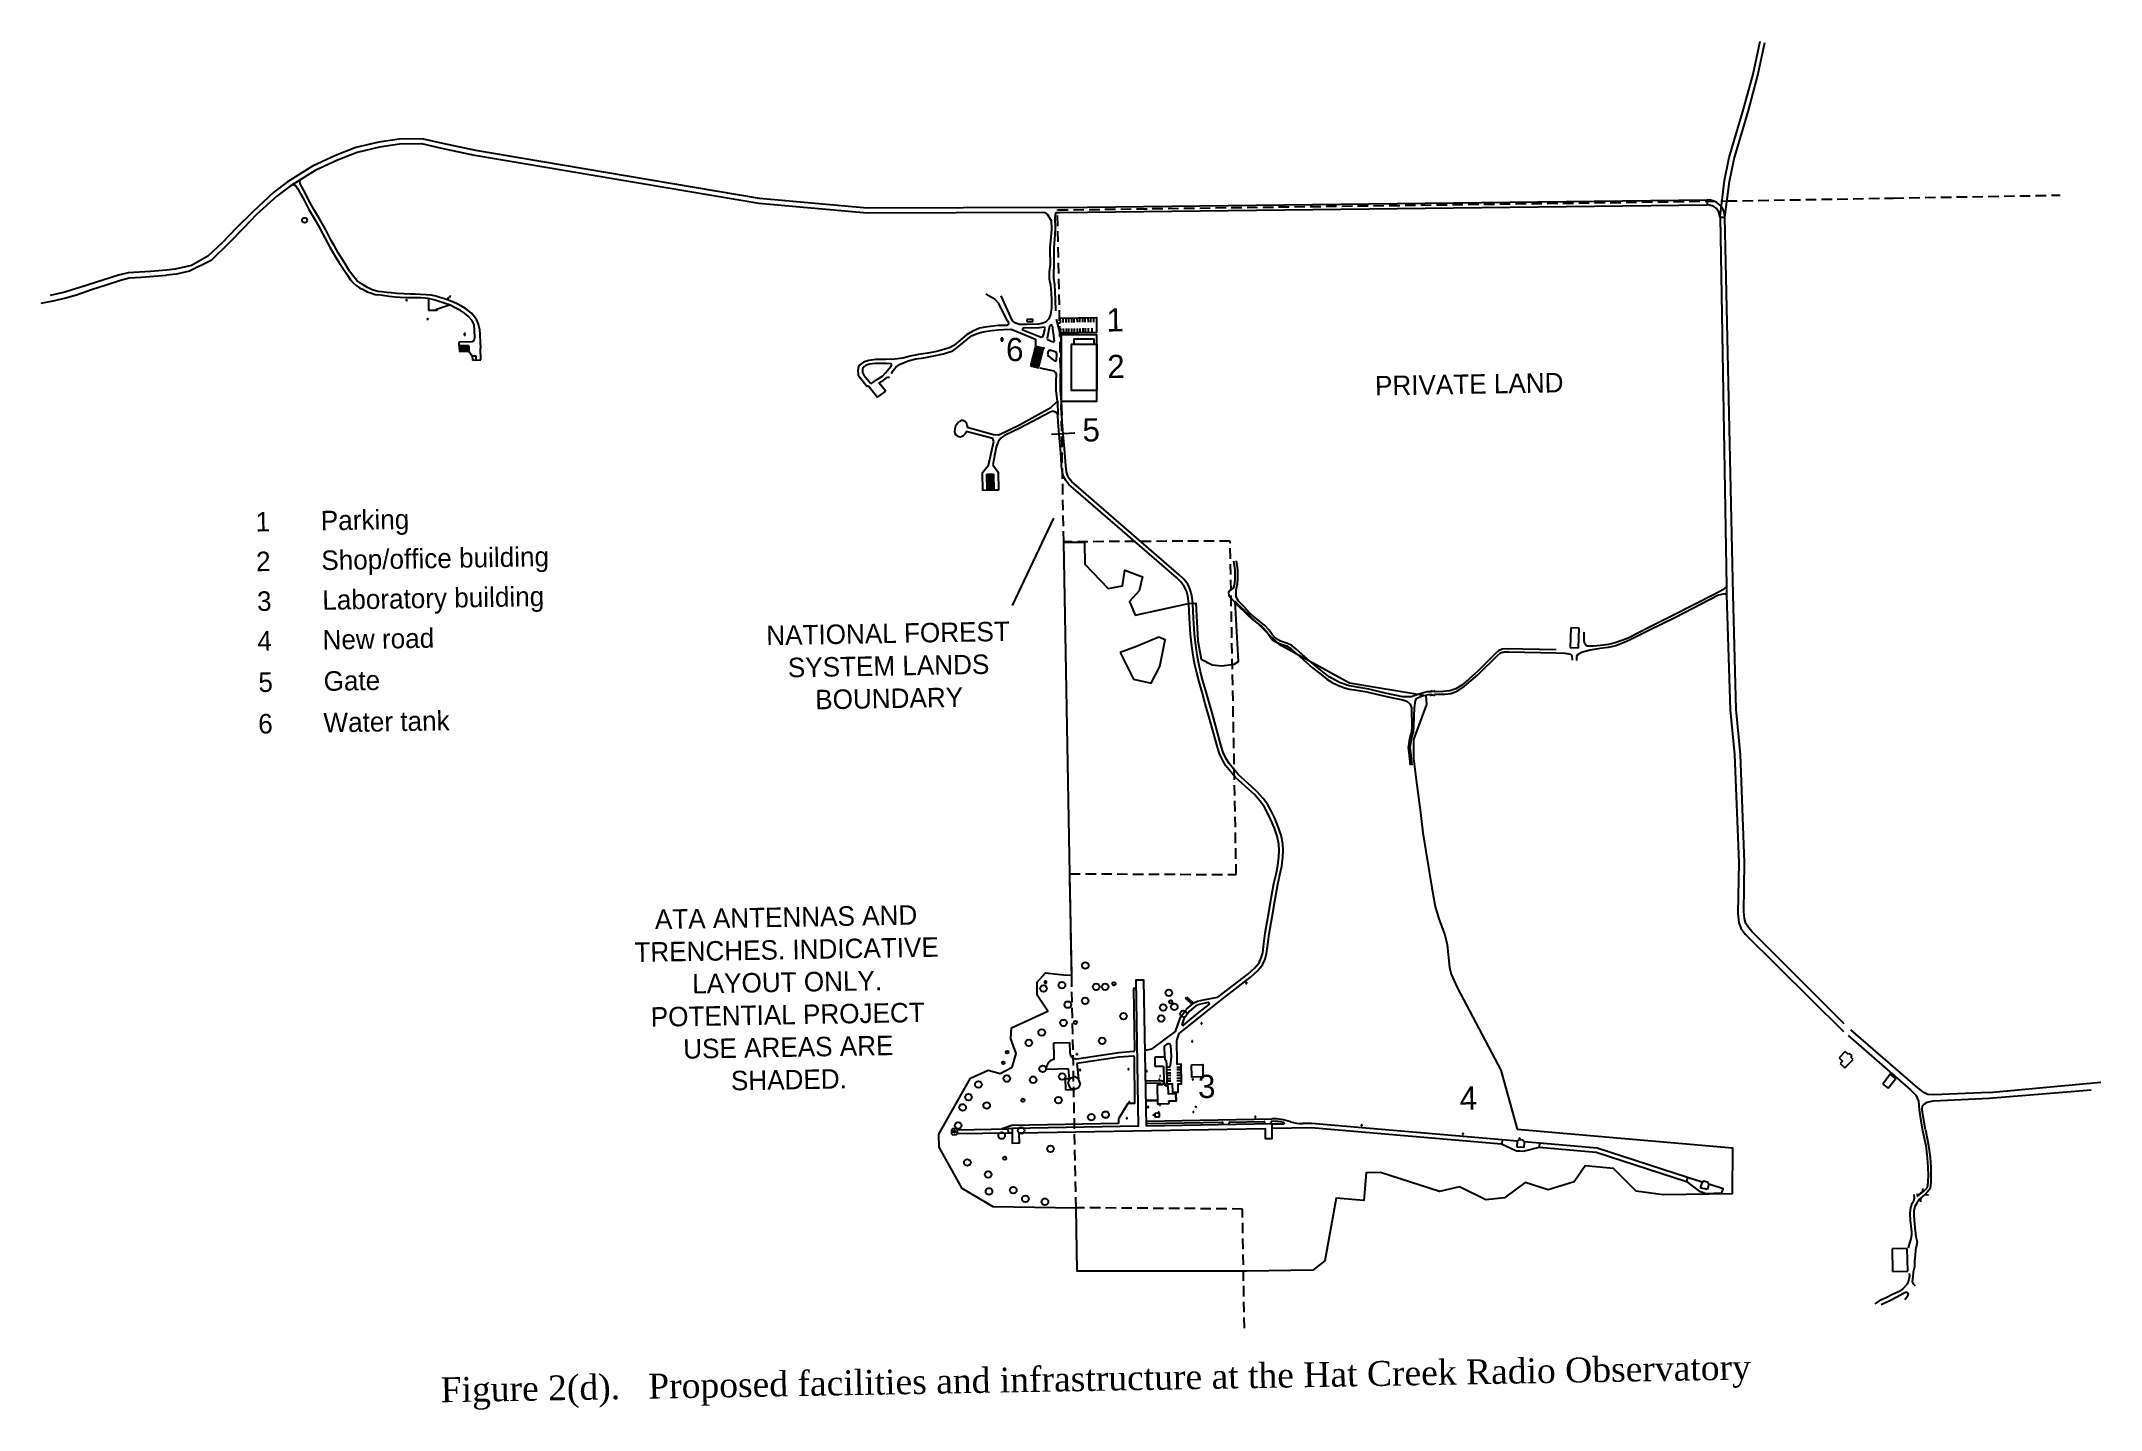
# Model space of a CAD drawing. Extents: x 627857 to 630341, y 4519011 to 4520662.
import ezdxf

# ---------------------------------------------------------------- set-up
doc = ezdxf.new("R2010")
doc.units = 0
doc.header["$LTSCALE"] = 25.4
doc.header["$MEASUREMENT"] = 0
doc.linetypes.add('DASHED', pattern=[0.75, 0.5, -0.25])
for name, color, linetype in [('ATA-42', 7, 'Continuous'), ('EA_IS_NEW', 7, 'Continuous'), ('Nodes', 220, 'Continuous')]:
    doc.layers.add(name, color=color, linetype=linetype)
doc.styles.add('5MM', font='SIMPLEX', dxfattribs={"height": 5})
doc.styles.add('SIM005', font='GOTHIC.TTF', dxfattribs={"height": 1.96088})
doc.styles.add('SIM060', font='GOTHIC.TTF', dxfattribs={"height": 23.53056})
doc.styles.add('SIM150', font='GOTHIC.TTF', dxfattribs={"height": 58.82513})
doc.styles.add('T4', font='TXT', dxfattribs={"height": 2.8575})
doc.linetypes.add('BARBWIRE_1', pattern='A,1,-0.1,["X",Standard,S=0.075,R=0,X=-0.025,Y=-0.0375],-0.1', length=1.2)
pattern_1 = [(45.896425, (629184.2546, 4519350.0022), (-0.548103, 0.52738543), [])]

msp = doc.modelspace()

# ---------------------------------------------------------------- texts
at = {"layer": 'EA_IS_NEW', "oblique": 0, "width": 1.003622}
for s, height, style, p in [('?', 0.886, 'SIM005', (629082.8, 4520343.3, 5)), ('?', 0.886, 'SIM005', (629055.7, 4520323.1, 5)), ('?', 0.886, 'SIM005', (629090.1, 4520306.7, 5)), ('LAB  3', 0.938, 'SIM005', (628364.9, 4520290.4, 5)), ('?', 0.886, 'SIM005', (629094, 4520173.1, 5)), ('?', 0.886, 'SIM005', (629142.9, 4520096.2, 5)), ('?', 0.886, 'SIM005', (629262, 4519909.6, 5)), ('?', 0.886, 'SIM005', (629264.6, 4519881.7, 5)), ('?', 0.886, 'SIM005', (629311, 4519770.5, 5)), ('?', 0.886, 'SIM005', (629358.4, 4519658.3, 5)), ('42 DEG', 0.547, 'T4', (629245, 4519503.5, 5)), ('?', 0.886, 'SIM005', (629200.5, 4519448.7, 5))]:
    msp.add_text(s, height=height, rotation=1, dxfattribs=dict(at, style=style)).set_placement(p)
at = {"layer": 'EA_IS_NEW', "color": 7, "style": 'SIM150', "oblique": 0, "width": 1.007937}
for s, p in [('1', (629141.7, 4520311.2)), ('6', (629020.6, 4520275.4)), ('2', (629142.7, 4520255)), ('5', (629112.8, 4520178.5)), ('3', (629252.1, 4519386.5)), ('4', (629567.7, 4519372.4))]:
    msp.add_text(s, height=28, rotation=1, dxfattribs=at).set_placement(p)
at = {"layer": 'EA_IS_NEW', "color": 7, "style": 'SIM060'}
for s, p in [('1       Parking', (628115.4, 4520070)), ('2       Shop/office building', (628116, 4520022.1)), ('3       Laboratory building', (628117.2, 4519974.2)), ('4       New road', (628117.5, 4519926.2)), ('5       Gate', (628118.8, 4519876.4)), ('6       Water tank', (628118.6, 4519826.3))]:
    msp.add_text(s, height=23.531, rotation=1, dxfattribs=at).set_placement(p)
at = {"layer": 'EA_IS_NEW', "char_height": 23.531, "width": 400.011, "attachment_point": 2, "rotation": 1, "style": 'SIM060'}
for s, insert in [('PRIVATE LAND', (629578.8, 4520259.6)), ('NATIONAL FOREST SYSTEM LANDS BOUNDARY', (628877.8, 4519959)), ('ATA ANTENNAS AND TRENCHES. INDICATIVE LAYOUT ONLY. POTENTIAL PROJECT USE AREAS ARE SHADED.', (628754.8, 4519616.7))]:
    msp.add_mtext(s, dxfattribs=dict(at, insert=insert))
at = {"layer": 'EA_IS_NEW', "color": 7, "insert": (629128.6, 4519043.5), "char_height": 30, "width": 2194.56, "attachment_point": 5, "rotation": 1, "style": '5MM'}
msp.add_mtext('{\\fBook Antiqua|b0|i0|c0|p18;Figure 2(d).   Proposed facilities and infrastructure at the Hat Creek Radio Observatory}', dxfattribs=at)

# ---------------------------------------------------------------- hatches: boundary and pattern name
at = {"layer": 'EA_IS_NEW'}
h = msp.add_hatch(dxfattribs=at)
h.set_pattern_fill('ANSI31', color=256, scale=20, style=0)
h.set_pattern_definition(pattern_1)
h.paths.add_polyline_path([(628371.5, 4520293.2), (628361.8, 4520293.1), (628361.9, 4520288.2), (628371.6, 4520288.4)])
h.paths.add_polyline_path([(628364.2, 4520291.6), (628364.3, 4520290.1), (628369.1, 4520290.1), (628369.1, 4520291.7)], flags=16)
h = msp.add_hatch(dxfattribs=at)
h.set_pattern_fill('ANSI31', color=256, scale=20, angle=345, style=0)
h.set_pattern_definition([(30.910383, (626987.3325, 4519329.1903), (-0.39241745, 0.65078028), [])])
h.paths.add_polyline_path([(629059.5, 4520267.5), (629065.4, 4520291.1), (629055.9, 4520293.4), (629050, 4520269.8)])
h = msp.add_hatch(dxfattribs=at)
h.set_pattern_fill('ANSI31', color=256, scale=20, style=0)
h.set_pattern_definition(pattern_1)
h.paths.add_polyline_path([(629005.2, 4520139.4), (629005.6, 4520119.9), (628997.7, 4520119.8), (628997.3, 4520139.2)])

# ---------------------------------------------------------------- linework, layer by layer
at = {"layer": 'ATA-42'}
for centre in [(629116, 4519546.6), (629065.6, 4519518.7), (629065.6, 4519518.7), (629087.8, 4519522.9), (629115.9, 4519503.8), (629129.2, 4519520.9), (629140, 4519520.9), (629216.7, 4519513.6), (629089.7, 4519477.2), (629094.8, 4519499.3), (629162, 4519485.5), (629207.4, 4519482.7), (629209.9, 4519495.8), (629223.3, 4519496.6), (629234.4, 4519488.3), (629047.8, 4519453.2), (629047.8, 4519453.2), (629047.8, 4519453.2), (629063.4, 4519465.8), (629136.4, 4519455.6), (628987, 4519403), (628987, 4519403), (629021.4, 4519410.1), (629053, 4519408.8), (629064.5, 4519421.9), (629088, 4519412.7), (628975.1, 4519387.8), (628997, 4519377.8), (629083.5, 4519384.2), (628962.5, 4519353.5), (628968, 4519375.4), (629123.2, 4519363.5), (629140.5, 4519366.6), (629015.1, 4519341.3), (629038.6, 4519347.5), (628973.7, 4519308.9), (629073.9, 4519325.5), (628998.8, 4519294.3), (628999.8, 4519274.1), (629029.1, 4519275.6), (629043.7, 4519265), (629067.3, 4519261.6)]:
    msp.add_circle(centre, 4, dxfattribs=at)
at = {"layer": 'EA_IS_NEW'}
for p, q in [((629921.3, 4520621.9), (629929.8, 4520661.5)), ((629927.2, 4520620.5), (629935.7, 4520660.1)), ((629909.9, 4520579.4), (629921.3, 4520621.9)), ((629915.8, 4520577.8), (629927.2, 4520620.5)), ((629892.6, 4520521.2, 5), (629909.9, 4520579.4, 5)), ((629898.5, 4520519.7, 5), (629915.8, 4520577.8, 5)), ((628236, 4520533.1, 5), (628211.5, 4520523.5, 5)), ((628237.8, 4520527.3, 5), (628213.9, 4520517.9, 5)), ((628263.7, 4520539.8, 5), (628236, 4520533.1, 5)), ((628264.8, 4520533.8, 5), (628237.8, 4520527.3, 5)), ((628288.3, 4520543.3, 5), (628263.7, 4520539.8, 5)), ((628288.8, 4520537.2, 5), (628264.8, 4520533.8, 5)), ((628316.3, 4520543.8, 5), (628288.3, 4520543.3, 5)), ((628315.7, 4520537.7, 5), (628288.8, 4520537.2, 5)), ((628339.8, 4520532.1, 5), (628315.7, 4520537.7, 5)), ((628341.1, 4520538, 5), (628316.3, 4520543.8, 5)), ((628379.7, 4520523.7, 5), (628339.8, 4520532.1, 5)), ((628380.8, 4520529.6, 5), (628341.1, 4520538, 5)), ((628723, 4520471.9, 5), (628380.8, 4520529.6, 5)), ((628184, 4520510.7, 5), (628153.7, 4520491.9, 5)), ((628186.9, 4520505.4, 5), (628157, 4520486.8, 5)), ((628211.5, 4520523.5, 5), (628184, 4520510.7, 5)), ((628213.9, 4520517.9, 5), (628186.9, 4520505.4, 5)), ((628722.4, 4520465.8, 5), (628379.7, 4520523.7, 5)), ((629886.9, 4520493.3, 5), (629892.6, 4520521.2, 5)), ((629892.9, 4520492.3, 5), (629898.5, 4520519.7, 5)), ((628137.3, 4520479.3, 5), (628111.9, 4520455.7, 5)), ((628140.9, 4520474.4, 5), (628116.4, 4520452.3, 5)), ((628153.7, 4520491.9, 5), (628137.3, 4520479.3, 5)), ((628157, 4520486.8, 5), (628140.9, 4520474.4, 5)), ((628169.3, 4520494.4, 5), (628159.6, 4520488.5, 5)), ((628159.6, 4520488.5, 5), (628161.7, 4520488.2, 5)), ((628161.7, 4520488.2, 5), (628163.9, 4520487, 5)), ((628163.9, 4520487, 5), (628166.1, 4520483.4, 5)), ((628166.1, 4520483.4, 5), (628169.2, 4520478.3, 5)), ((628168.7, 4520492.3, 5), (628169.3, 4520494.4, 5)), ((628169, 4520489.6, 5), (628168.7, 4520492.3, 5)), ((628170.9, 4520485.9, 5), (628169, 4520489.6, 5)), ((628169.2, 4520478.3, 5), (628174, 4520469.6, 5)), ((628174.7, 4520479.3, 5), (628170.9, 4520485.9, 5)), ((628178.8, 4520470.9, 5), (628174.7, 4520479.3, 5)), ((629881.5, 4520450.1, 5), (629886.9, 4520493.3, 5)), ((629887.5, 4520449.4, 5), (629892.9, 4520492.3, 5)), ((628111.9, 4520455.7, 5), (628092, 4520435.8, 5)), ((628116.4, 4520452.3, 5), (628101, 4520436.3, 5)), ((628174, 4520469.6, 5), (628179, 4520459.4, 5)), ((628185.1, 4520459.5, 5), (628178.8, 4520470.9, 5)), ((628179, 4520459.4, 5), (628184, 4520451.2, 5)), ((628184, 4520451.2, 5), (628190.6, 4520439.5, 5)), ((628192.3, 4520447.1, 5), (628185.1, 4520459.5, 5)), ((628852.7, 4520454.1, 5), (628722.4, 4520465.8, 5)), ((628852.9, 4520460.2, 5), (628723, 4520471.9, 5)), ((629067.1, 4520454.8, 5), (628852.7, 4520454.1, 5)), ((629084.5, 4520460.9, 5), (628852.9, 4520460.2, 5)), ((629067.1, 4520454.8, 5), (629069.9, 4520453, 5)), ((629069.9, 4520453, 5), (629074.9, 4520445.2, 5)), ((629079.9, 4520454.1, 5), (629079.4, 4520448.9, 5)), ((629080.5, 4520454.7, 5), (629079.9, 4520454.1, 5)), ((629080.5, 4520454.7, 5), (629084.5, 4520454.8, 5)), ((629084.4, 4520460.9, 5), (629865.8, 4520470.3, 5)), ((629084.5, 4520454.8, 5), (629866, 4520464.2, 5)), ((629865.8, 4520470.3, 5), (629866, 4520464.2, 5)), ((628092, 4520435.8, 5), (628075.2, 4520418.5, 5)), ((628101, 4520436.3, 5), (628083, 4520417.8, 5)), ((628190.6, 4520439.5, 5), (628196, 4520429.6, 5)), ((628200.2, 4520433, 5), (628192.3, 4520447.1, 5)), ((628196, 4520429.6, 5), (628204.8, 4520413, 5)), ((628206.5, 4520421.3, 5), (628200.2, 4520433, 5)), ((629074.3, 4520424.9, 5), (629073.3, 4520413, 5)), ((629075.1, 4520434.9, 5), (629074.3, 4520424.9, 5)), ((629074.9, 4520445.2, 5), (629075.1, 4520434.9, 5)), ((629079.7, 4520435, 5), (629079, 4520422.8, 5)), ((629079.4, 4520448.9, 5), (629079.7, 4520435, 5)), ((629881.5, 4520449.3, 5), (629887.5, 4520449.4, 5)), ((629881.5, 4520449.3, 5), (629889.2, 4520003.8, 5)), ((629897.3, 4519994.2, 5), (629887.5, 4520449.4, 5)), ((628057.7, 4520402.1, 5), (628037.8, 4520391.1, 5)), ((628075.2, 4520418.5, 5), (628057.7, 4520402.1, 5)), ((628083, 4520417.8, 5), (628061.6, 4520397, 5)), ((628204.8, 4520413, 5), (628210.5, 4520403.4, 5)), ((628210, 4520415.2, 5), (628206.5, 4520421.3, 5)), ((628215, 4520406.2, 5), (628210, 4520415.2, 5)), ((628210.5, 4520403.4, 5), (628215.5, 4520395, 5)), ((628221.9, 4520394.8, 5), (628215, 4520406.2, 5)), ((629073.3, 4520413, 5), (629073.2, 4520403.6, 5)), ((629073.2, 4520403.6, 5), (629073.6, 4520398.7, 5)), ((629078.2, 4520412.2, 5), (629078.1, 4520403.7, 5)), ((629078.1, 4520403.7, 5), (629078.2, 4520394.9, 5)), ((629079, 4520422.8, 5), (629078.2, 4520412.2, 5)), ((627949.9, 4520379.4, 5), (627903.3, 4520364.6, 5)), ((627961.5, 4520382.1, 5), (627949.9, 4520379.4, 5)), ((627952.5, 4520373.4, 5), (627962.8, 4520376, 5)), ((627988.3, 4520383.7, 5), (627961.5, 4520382.1, 5)), ((627962.8, 4520376, 5), (627977.4, 4520376.9, 5)), ((627977.4, 4520376.9, 5), (628007.9, 4520379.2, 5)), ((628007.8, 4520385.3, 5), (627988.3, 4520383.7, 5)), ((628018.1, 4520386.6, 5), (628007.8, 4520385.3, 5)), ((628020, 4520380.6, 5), (628007.8, 4520379.3, 5)), ((628037.8, 4520391.1, 5), (628018.1, 4520386.6, 5)), ((628035.6, 4520384.1, 5), (628020, 4520380.6, 5)), ((628061.6, 4520397, 5), (628035.6, 4520384.1, 5)), ((628215.5, 4520395, 5), (628221.1, 4520386.6, 5)), ((628221.1, 4520386.6, 5), (628225.2, 4520380.6, 5)), ((628228.5, 4520384.3, 5), (628221.9, 4520394.8, 5)), ((628225.2, 4520380.6, 5), (628229.9, 4520373.7, 5)), ((628233.8, 4520377.4, 5), (628228.5, 4520384.3, 5)), ((628237.8, 4520372.3, 5), (628233.8, 4520377.4, 5)), ((629073.4, 4520392, 5), (629072.3, 4520383.2, 5)), ((629072.3, 4520383.2, 5), (629072.5, 4520375, 5)), ((629072.5, 4520375, 5), (629073.8, 4520367.1, 5)), ((629073.6, 4520398.7, 5), (629073.4, 4520392, 5)), ((629078, 4520390.3, 5), (629077.5, 4520382.7, 5)), ((629077.5, 4520382.7, 5), (629077.6, 4520375.7, 5)), ((629077.6, 4520375.7, 5), (629078.7, 4520367.5, 5)), ((629078.2, 4520394.9, 5), (629078, 4520390.3, 5)), ((627885.1, 4520358.8, 5), (627867.5, 4520354.9, 5)), ((627873.1, 4520348.9, 5), (627884.6, 4520351.5, 5)), ((627884.6, 4520351.5, 5), (627899.2, 4520355.4, 5)), ((627894.2, 4520361.4, 5), (627885.1, 4520358.8, 5)), ((627903.3, 4520364.6, 5), (627894.2, 4520361.4, 5)), ((627899.2, 4520355.4, 5), (627917.3, 4520361.8, 5)), ((627917.3, 4520361.8, 5), (627934.9, 4520367.6, 5)), ((627934.9, 4520367.6, 5), (627952.5, 4520373.4, 5)), ((628229.9, 4520373.7, 5), (628233, 4520370.1, 5)), ((628233, 4520370.1, 5), (628236.7, 4520366.8, 5)), ((628236.7, 4520366.8, 5), (628240.7, 4520364.1, 5)), ((628242.8, 4520368.7, 5), (628237.8, 4520372.3, 5)), ((628240.7, 4520364.1, 5), (628245, 4520361.8, 5)), ((628250.2, 4520364.3, 5), (628242.8, 4520368.7, 5)), ((628245, 4520361.8, 5), (628250, 4520359.1, 5)), ((628250, 4520359.1, 5), (628254.9, 4520357.4, 5)), ((628256, 4520361.7, 5), (628250.2, 4520364.3, 5)), ((628254.9, 4520357.4, 5), (628259.5, 4520356, 5)), ((628262.8, 4520359.7, 5), (628256, 4520361.7, 5)), ((628259.5, 4520356, 5), (628262.8, 4520355.4, 5)), ((628267, 4520359.1, 5), (628262.8, 4520359.7, 5)), ((628268.9, 4520354.6, 5), (628262.8, 4520355.4, 5)), ((628273.5, 4520358.3, 5), (628267, 4520359.1, 5)), ((628276.3, 4520353.5, 5), (628268.9, 4520354.6, 5)), ((628278.6, 4520357.8, 5), (628273.5, 4520358.3, 5)), ((628283.6, 4520352.7, 5), (628276.3, 4520353.5, 5)), ((628285.7, 4520357, 5), (628278.6, 4520357.8, 5)), ((628289.7, 4520352.2, 5), (628283.6, 4520352.7, 5)), ((628293.9, 4520356.6, 5), (628285.7, 4520357, 5)), ((628296.4, 4520351.8, 5), (628289.7, 4520352.2, 5)), ((628301.5, 4520356.4, 5), (628293.9, 4520356.6, 5)), ((628303.1, 4520351.9, 5), (628296.4, 4520351.8, 5)), ((628307.9, 4520356.2, 5), (628301.5, 4520356.4, 5)), ((628308.3, 4520352, 5), (628303.1, 4520351.9, 5)), ((628314.3, 4520356, 5), (628307.9, 4520356.2, 5)), ((628314.4, 4520351.8, 5), (628308.3, 4520352, 5)), ((628321.1, 4520355.5, 5), (628314.3, 4520356, 5)), ((628319.6, 4520351.5, 5), (628314.4, 4520351.8, 5)), ((628325.4, 4520350.7, 5), (628319.6, 4520351.5, 5)), ((628327.2, 4520355, 5), (628321.1, 4520355.5, 5)), ((628323.6, 4520350.1, 5), (628323.8, 4520337, 5)), ((628331.8, 4520349.3, 5), (628325.4, 4520350.7, 5)), ((628332.7, 4520353.9, 5), (628327.2, 4520355, 5)), ((628337.6, 4520352.5, 5), (628332.7, 4520353.9, 5)), ((628343.1, 4520350.7, 5), (628337.6, 4520352.5, 5)), ((628347.4, 4520349.3, 5), (628343.1, 4520350.7, 5)), ((628346.9, 4520351.3, 5), (628347.7, 4520352.2, 5)), ((628348.4, 4520351.6, 5), (628346.9, 4520351.3, 5)), ((628346.9, 4520351.3, 5), (628347.6, 4520350.7, 5)), ((628347.7, 4520352.2, 5), (628347.6, 4520350.7, 5)), ((628347.6, 4520350.7, 5), (628348.4, 4520351.6, 5)), ((628347.6, 4520350.7, 5), (628348.4, 4520351.6, 5)), ((628348.4, 4520351.6, 5), (628347.7, 4520352.2, 5)), ((628349, 4520353.5, 5), (628349.8, 4520354.3, 5)), ((628350.5, 4520353.7, 5), (628349, 4520353.5, 5)), ((628349, 4520353.5, 5), (628349.7, 4520352.8, 5)), ((628349.8, 4520354.3, 5), (628349.7, 4520352.8, 5)), ((628349.7, 4520352.8, 5), (628350.5, 4520353.7, 5)), ((628349.7, 4520352.8, 5), (628350.5, 4520353.7, 5)), ((628350.5, 4520353.7, 5), (628349.8, 4520354.3, 5)), ((629007.4, 4520349.9, 5), (628995.9, 4520356.4, 5)), ((629014.2, 4520354.4, 5), (629027.3, 4520325, 5)), ((629073.8, 4520367.1, 5), (629074.6, 4520357.4, 5)), ((629074.6, 4520357.4, 5), (629075, 4520349.5, 5)), ((629078.7, 4520367.5, 5), (629079.6, 4520350.2, 5)), ((629079.6, 4520350.2, 5), (629079.9, 4520336.3, 5)), ((627856.6, 4520345.6, 5), (627873.1, 4520348.9, 5)), ((628297.3, 4520349.8, 5), (628296.6, 4520349.1, 5)), ((628296.6, 4520349.1, 5), (628297.5, 4520348.3, 5)), ((628298.2, 4520348.9, 5), (628296.6, 4520349.1, 5)), ((628296.6, 4520349.1, 5), (628297.5, 4520348.3, 5)), ((628297.5, 4520348.3, 5), (628297.3, 4520349.8, 5)), ((628297.3, 4520349.8, 5), (628298.2, 4520348.9, 5)), ((628297.5, 4520348.3, 5), (628298.2, 4520348.9, 5)), ((628322.7, 4520327.1, 5), (628322, 4520326.5, 5)), ((628322, 4520326.5, 5), (628322.9, 4520325.6, 5)), ((628323.5, 4520326.3, 5), (628322, 4520326.5, 5)), ((628322, 4520326.5, 5), (628322.9, 4520325.6, 5)), ((628322.9, 4520325.6, 5), (628322.7, 4520327.1, 5)), ((628322.7, 4520327.1, 5), (628323.5, 4520326.3, 5)), ((628322.9, 4520325.6, 5), (628323.5, 4520326.3, 5)), ((628323.8, 4520337, 5), (628332.4, 4520337.2, 5)), ((628337.7, 4520347.3, 5), (628331.8, 4520349.3, 5)), ((628332.4, 4520337.2, 5), (628333.6, 4520338.4, 5)), ((628332.8, 4520337.1, 5), (628333.7, 4520338, 5)), ((628334.3, 4520337.3, 5), (628332.8, 4520337.1, 5)), ((628332.8, 4520337.1, 5), (628333.5, 4520336.5, 5)), ((628333.7, 4520338, 5), (628333.5, 4520336.5, 5)), ((628333.5, 4520336.5, 5), (628334.3, 4520337.3, 5)), ((628333.5, 4520336.5, 5), (628334.3, 4520337.3, 5)), ((628333.6, 4520338.4, 5), (628349, 4520343.3, 5)), ((628334.3, 4520337.3, 5), (628333.7, 4520338, 5)), ((628343.8, 4520345.3, 5), (628337.7, 4520347.3, 5)), ((628349, 4520343.3, 5), (628343.8, 4520345.3, 5)), ((628352, 4520347.6, 5), (628347.4, 4520349.3, 5)), ((628356.1, 4520340, 5), (628349, 4520343.3, 5)), ((628357.5, 4520345.2, 5), (628352, 4520347.6, 5)), ((628362.5, 4520336.5, 5), (628356.1, 4520340, 5)), ((628363.7, 4520341.7, 5), (628357.5, 4520345.2, 5)), ((628367.2, 4520333.5, 5), (628362.5, 4520336.5, 5)), ((628368.6, 4520339, 5), (628363.7, 4520341.7, 5)), ((628371.8, 4520330, 5), (628367.2, 4520333.5, 5)), ((628372, 4520336.4, 5), (628368.6, 4520339, 5)), ((628375.9, 4520324.9, 5), (628371.8, 4520330, 5)), ((628375.7, 4520333.4, 5), (628372, 4520336.4, 5)), ((628379.1, 4520329.2, 5), (628375.7, 4520333.4, 5)), ((628382, 4520325, 5), (628379.1, 4520329.2, 5)), ((629011.7, 4520345.1, 5), (629007.6, 4520349.7, 5)), ((629021.8, 4520324.6, 5), (629011.7, 4520345.1, 5)), ((629052.6, 4520326.1, 5), (629045.6, 4520325.9, 5)), ((629045.6, 4520325.9, 5), (629045.6, 4520323.2, 5)), ((629052.6, 4520323.3, 5), (629052.6, 4520326.1, 5)), ((629072.1, 4520326.7, 5), (629067.9, 4520322.4, 5)), ((629073.8, 4520331.9, 5), (629072.1, 4520326.7, 5)), ((629075.2, 4520339.8, 5), (629073.8, 4520331.9, 5)), ((629075, 4520349.5, 5), (629075.2, 4520339.8, 5)), ((629080.9, 4520326.3, 5), (629085.9, 4520306, 5)), ((629085.9, 4520322, 5), (629085.8, 4520327.5, 5)), ((629089.3, 4520322.1, 5), (629089.2, 4520327.6, 5)), ((629092.5, 4520327.6, 5), (629092.6, 4520322.1, 5)), ((629096, 4520322.2, 5), (629095.9, 4520327.7, 5)), ((629099.2, 4520327.7, 5), (629099.3, 4520322.2, 5)), ((629102.6, 4520322.3, 5), (629102.5, 4520327.8, 5)), ((629105.9, 4520327.9, 5), (629106, 4520322.4, 5)), ((629109.3, 4520322.4, 5), (629109.2, 4520327.9, 5)), ((629112.6, 4520328, 5), (629112.7, 4520322.5, 5)), ((629116, 4520322.5, 5), (629115.9, 4520328, 5)), ((629119.2, 4520328.1, 5), (629119.3, 4520322.6, 5)), ((629122.7, 4520322.7, 5), (629122.6, 4520328.1, 5)), ((629125.9, 4520328.2, 5), (629126, 4520322.7, 5)), ((629129.3, 4520328.3, 5), (629129.4, 4520322.8, 5)), ((628368.2, 4520309, 5), (628367, 4520308.9, 5)), ((628367, 4520308.9, 5), (628367, 4520307.1, 5)), ((628367, 4520307.1, 5), (628368.2, 4520307.1, 5)), ((628368.2, 4520307.1, 5), (628368.2, 4520309, 5)), ((628378.7, 4520319.5, 5), (628375.9, 4520324.9, 5)), ((628379.4, 4520313.4, 5), (628378.7, 4520319.5, 5)), ((628379.6, 4520303.1, 5), (628379.4, 4520313.4, 5)), ((628383.9, 4520320.2, 5), (628382, 4520325, 5)), ((628385.2, 4520314.4, 5), (628383.9, 4520320.2, 5)), ((628967.3, 4520303, 5), (628962.2, 4520298.4, 5)), ((628972.7, 4520307.4, 5), (628967.3, 4520303, 5)), ((628967.7, 4520297.3, 5), (628974.4, 4520302.5, 5)), ((628979.7, 4520311.4, 5), (628972.7, 4520307.4, 5)), ((628974.4, 4520302.5, 5), (628978.9, 4520306, 5)), ((628978.9, 4520306, 5), (628985.5, 4520308.8, 5)), ((628988.2, 4520315.2, 5), (628979.7, 4520311.4, 5)), ((628985.5, 4520308.8, 5), (628992.8, 4520311.1, 5)), ((628995.1, 4520316.6, 5), (628988.2, 4520315.2, 5)), ((628992.8, 4520311.1, 5), (629002.8, 4520312.4, 5)), ((629001.8, 4520317.3, 5), (628995.1, 4520316.6, 5)), ((629011.3, 4520318.4, 5), (629001.8, 4520317.3, 5)), ((629002.8, 4520312.4, 5), (629010.7, 4520313.5, 5)), ((629010.7, 4520313.5, 5), (629017.4, 4520313.9, 5)), ((629021.3, 4520318.5, 5), (629011.3, 4520318.4, 5)), ((629016.4, 4520303.3, 5), (629014.6, 4520303.2, 5)), ((629014.6, 4520303.2, 5), (629014.6, 4520300.2, 5)), ((629016.5, 4520300.2, 5), (629016.4, 4520303.3, 5)), ((629017.4, 4520313.9, 5), (629026.6, 4520314.1, 5)), ((629022.8, 4520319.2, 5), (629021.3, 4520318.5, 5)), ((629021.8, 4520324.6, 5), (629023.4, 4520321.9, 5)), ((629023.4, 4520321.9, 5), (629022.8, 4520319.2, 5)), ((629026.6, 4520314.1, 5), (629055.8, 4520302.1, 5)), ((629031.3, 4520321.8, 5), (629027.3, 4520325, 5)), ((629036.2, 4520319.7, 5), (629031.3, 4520321.8, 5)), ((629045.1, 4520319.9, 5), (629036.2, 4520319.7, 5)), ((629041.2, 4520315.2, 5), (629040, 4520314.6, 5)), ((629040, 4520314.6, 5), (629040.6, 4520313.4, 5)), ((629040.6, 4520313.4, 5), (629062.7, 4520304.4, 5)), ((629060.7, 4520315.6, 5), (629041.2, 4520315.2, 5)), ((629060, 4520320.1, 5), (629045.1, 4520319.9, 5)), ((629045.6, 4520323.2, 5), (629052.6, 4520323.3, 5)), ((629055.8, 4520302.1, 5), (629055.9, 4520293.9, 5)), ((629063.7, 4520320.8, 5), (629060, 4520320.1, 5)), ((629066.2, 4520316.6, 5), (629060.7, 4520315.6, 5)), ((629062.7, 4520304.4, 5), (629065.1, 4520305.6, 5)), ((629067.9, 4520322.4, 5), (629063.7, 4520320.8, 5)), ((629065.1, 4520305.6, 5), (629067.4, 4520315.1, 5)), ((629067.4, 4520315.1, 5), (629066.2, 4520316.6, 5)), ((629072.6, 4520317.9, 5), (629069.8, 4520303.3, 5)), ((629069.8, 4520303.3, 5), (629070.4, 4520301.5, 5)), ((629070.4, 4520301.5, 5), (629076.8, 4520298.9, 5)), ((629074.4, 4520319.2, 5), (629072.6, 4520317.9, 5)), ((629076.2, 4520318, 5), (629074.4, 4520319.2, 5)), ((629079, 4520299.8, 5), (629076.2, 4520318, 5)), ((629085.9, 4520306, 5), (629086.7, 4520293.6, 5)), ((629086.1, 4520314.7, 5), (629086.2, 4520309.5, 5)), ((629086.2, 4520309.5, 5), (629086.8, 4520309.5, 5)), ((629089.4, 4520314.8, 5), (629089.5, 4520309.6, 5)), ((629092.7, 4520314.8, 5), (629092.8, 4520309.6, 5)), ((629096.2, 4520309.7, 5), (629096.1, 4520314.9, 5)), ((629099.4, 4520314.9, 5), (629099.5, 4520309.8, 5)), ((629102.9, 4520309.8, 5), (629102.8, 4520315, 5)), ((629106.1, 4520315.1, 5), (629106.2, 4520309.9, 5)), ((629109.4, 4520315.1, 5), (629109.5, 4520309.9, 5)), ((629112.8, 4520315.2, 5), (629112.9, 4520310, 5)), ((629116.2, 4520310, 5), (629116.1, 4520315.2, 5)), ((629119.5, 4520315.3, 5), (629119.6, 4520310.1, 5)), ((629124.4, 4520310.2), (629124.3, 4520315.4)), ((629129.5, 4520315.5, 5), (629129.6, 4520310.3, 5)), ((628360.8, 4520298.8, 5), (628374.8, 4520299.1, 5)), ((628360.8, 4520293.9, 5), (628360.8, 4520298.8, 5)), ((628360.8, 4520293.9, 5), (628372.4, 4520294.2, 5)), ((628372.4, 4520294.2, 5), (628360.8, 4520293.9, 5)), ((628360.8, 4520293.9, 5), (628361, 4520287.3, 5)), ((628361, 4520287.3, 5), (628372.5, 4520287.5, 5)), ((628371.5, 4520293.2, 5), (628361.8, 4520293.1, 5)), ((628361.8, 4520293.1, 5), (628361.9, 4520288.2, 5)), ((628361.9, 4520288.2, 5), (628371.6, 4520288.4, 5)), ((628369.1, 4520291.7, 5), (628364.2, 4520291.6, 5)), ((628364.2, 4520291.6, 5), (628364.3, 4520290.1, 5)), ((628364.3, 4520290.1, 5), (628369.1, 4520290.1, 5)), ((628369.1, 4520290.1, 5), (628369.1, 4520291.7, 5)), ((628371.6, 4520288.4, 5), (628371.5, 4520293.2, 5)), ((628372.4, 4520294.2, 5), (628372.5, 4520287.5, 5)), ((628372.5, 4520287.5, 5), (628372.4, 4520294.2, 5)), ((628372.5, 4520287.5, 5), (628376.6, 4520281.8, 5)), ((628376.6, 4520281.8, 5), (628376.7, 4520276.9, 5)), ((628376.6, 4520281.8, 5), (628380.9, 4520281.8, 5)), ((628376.7, 4520276.9, 5), (628386.8, 4520277.1, 5)), ((628380.9, 4520281.8, 5), (628381, 4520277, 5)), ((628386.8, 4520277.1, 5), (628386.5, 4520291.1, 5)), ((628855, 4520276.5, 5), (628848.3, 4520274.2, 5)), ((628863.5, 4520277.5, 5), (628855, 4520276.5, 5)), ((628875.4, 4520277.4, 5), (628863.5, 4520277.5, 5)), ((628886.4, 4520277.9, 5), (628875.4, 4520277.4, 5)), ((628895.8, 4520279, 5), (628886.4, 4520277.9, 5)), ((628892.6, 4520271.9, 5), (628902.3, 4520276.1, 5)), ((628904.9, 4520281.6, 5), (628895.8, 4520279, 5)), ((628902.3, 4520276.1, 5), (628911.7, 4520278.4, 5)), ((628914.9, 4520283.6, 5), (628904.9, 4520281.6, 5)), ((628911.7, 4520278.4, 5), (628921.4, 4520279.7, 5)), ((628926.2, 4520285.3, 5), (628914.9, 4520283.6, 5)), ((628921.4, 4520279.7, 5), (628933.3, 4520281.8, 5)), ((628932.9, 4520286.3, 5), (628926.2, 4520285.3, 5)), ((628939.9, 4520288, 5), (628932.9, 4520286.3, 5)), ((628933.3, 4520281.8, 5), (628944.8, 4520284.4, 5)), ((628946.5, 4520289.9, 5), (628939.9, 4520288, 5)), ((628944.8, 4520284.4, 5), (628956.3, 4520288.2, 5)), ((628952.3, 4520291.8, 5), (628946.5, 4520289.9, 5)), ((628957.4, 4520294.6, 5), (628952.3, 4520291.8, 5)), ((628956.3, 4520288.2, 5), (628961.1, 4520291.7, 5)), ((628962.2, 4520298.4, 5), (628957.4, 4520294.6, 5)), ((628961.1, 4520291.7, 5), (628967.7, 4520297.3, 5)), ((629014.6, 4520300.2, 5), (629016.5, 4520300.2, 5)), ((629055.9, 4520293.4, 5), (629050, 4520269.8, 5)), ((629065.4, 4520291.1, 5), (629055.9, 4520293.4, 5)), ((629059.5, 4520267.5, 5), (629065.4, 4520291.1, 5)), ((629071.3, 4520287.5, 5), (629070.4, 4520283.6, 5)), ((629070.4, 4520283.6, 5), (629071.7, 4520281.4, 5)), ((629073.1, 4520288.8, 5), (629071.3, 4520287.5, 5)), ((629071.7, 4520281.4, 5), (629079.4, 4520275.5, 5)), ((629081, 4520286.2, 5), (629073.1, 4520288.8, 5)), ((629076.8, 4520298.9, 5), (629079, 4520299.8, 5)), ((629079.4, 4520275.5, 5), (629081.2, 4520276.5, 5)), ((629081.7, 4520284.4, 5), (629081, 4520286.2, 5)), ((629081.2, 4520276.5, 5), (629081.7, 4520284.4, 5)), ((629086.7, 4520293.6, 5), (629085.6, 4520251.9, 5)), ((628842.6, 4520268.6, 5), (628841.8, 4520264.4, 5)), ((628841.8, 4520264.4, 5), (628841.9, 4520260.4, 5)), ((628841.9, 4520260.4, 5), (628841.9, 4520258.6, 5)), ((628841.9, 4520258.6, 5), (628852.9, 4520245, 5)), ((628844.1, 4520271.1, 5), (628842.6, 4520268.6, 5)), ((628848.3, 4520274.2, 5), (628844.1, 4520271.1, 5)), ((628849.3, 4520269.1, 5), (628847.3, 4520266.3, 5)), ((628847.3, 4520266.3, 5), (628847.3, 4520261.7, 5)), ((628847.3, 4520261.7, 5), (628848.9, 4520258.7, 5)), ((628848.9, 4520258.7, 5), (628856.7, 4520249.1, 5)), ((628851.8, 4520270.6, 5), (628849.3, 4520269.1, 5)), ((628855.7, 4520271.9, 5), (628851.8, 4520270.6, 5)), ((628862.4, 4520272.6, 5), (628855.7, 4520271.9, 5)), ((628858.5, 4520249.2, 5), (628864, 4520252.9, 5)), ((628868.2, 4520272.7, 5), (628862.4, 4520272.6, 5)), ((628864, 4520252.9, 5), (628871.2, 4520257.6, 5)), ((628867.1, 4520249.3, 5), (628872.5, 4520252.5, 5)), ((628876.1, 4520272.6, 5), (628868.2, 4520272.7, 5)), ((628871.2, 4520257.6, 5), (628875.1, 4520261.3, 5)), ((628872.5, 4520252.5, 5), (628877.3, 4520256.2, 5)), ((628875.1, 4520261.3, 5), (628879.3, 4520266.5, 5)), ((628881.9, 4520272.4, 5), (628876.1, 4520272.6, 5)), ((628877.3, 4520256.2, 5), (628879.7, 4520256.4, 5)), ((628879.3, 4520266.5, 5), (628882, 4520269.6, 5)), ((628882.8, 4520271.5, 5), (628881.9, 4520272.4, 5)), ((628882, 4520269.6, 5), (628882.8, 4520271.5, 5)), ((628882.7, 4520262.4, 5), (628887.5, 4520268.2, 5)), ((628882.9, 4520260.2, 5), (628882.7, 4520262.4, 5)), ((628887.5, 4520268.2, 5), (628892.6, 4520271.9, 5)), ((629050, 4520269.8, 5), (629059.5, 4520267.5, 5)), ((629078.4, 4520263.3, 5), (629061.6, 4520267.2, 5)), ((629080.2, 4520261.9, 5), (629078.4, 4520263.3, 5)), ((629081.2, 4520259.7, 5), (629080.2, 4520261.9, 5)), ((629080.9, 4520239.7, 5), (629081, 4520251.5, 5)), ((629081, 4520251.5, 5), (629081.2, 4520259.7, 5)), ((629085.6, 4520251.9, 5), (629085.5, 4520240.1, 5)), ((628852.9, 4520245, 5), (628854.2, 4520246.1, 5)), ((628854.2, 4520246.1, 5), (628865.5, 4520232, 5)), ((628856.7, 4520249.1, 5), (628858.5, 4520249.2, 5)), ((628865.5, 4520232, 5), (628875.2, 4520239.4, 5)), ((628875.2, 4520239.4, 5), (628867.1, 4520249.3, 5)), ((629074.3, 4520219.5, 5), (629082.4, 4520227.3, 5)), ((629082.4, 4520227.3, 5), (629080.9, 4520239.7, 5)), ((629082.4, 4520227.3, 5), (629083, 4520210.9, 5)), ((629085.5, 4520240.1, 5), (629086.9, 4520227.3, 5)), ((629086.9, 4520227.3, 5), (629087.8, 4520211, 5)), ((629036.5, 4520198.8, 5), (629074.3, 4520219.5, 5)), ((629073.5, 4520214, 5), (629036.9, 4520194.6, 5)), ((629083, 4520210.9, 5), (629082, 4520212.7, 5)), ((628972.3, 4520190.7, 5), (628970.6, 4520187.6, 5)), ((629004.5, 4520182.2, 5), (628972.3, 4520190.7, 5)), ((628973.4, 4520198, 5), (628973.5, 4520195.9, 5)), ((628973.5, 4520195.9, 5), (629005.3, 4520187, 5)), ((628999.3, 4520149.9, 5), (629005.8, 4520178.8, 5)), ((629005.8, 4520178.8, 5), (629004.5, 4520182.2, 5)), ((629005.3, 4520187, 5), (629011.7, 4520186.5, 5)), ((629011.7, 4520186.5, 5), (629036.5, 4520198.8, 5)), ((629036.9, 4520194.6, 5), (629018.5, 4520185.8, 5)), ((629075.1, 4520187.6), (629103.4, 4520188.9)), ((629008.1, 4520169.8, 5), (629004.4, 4520150.6, 5)), ((628991.8, 4520141.2, 5), (628999.3, 4520149.9, 5)), ((628992.2, 4520119.7, 5), (628991.8, 4520141.2, 5)), ((628997.3, 4520139.2, 5), (629005.2, 4520139.4, 5)), ((628997.7, 4520119.8, 5), (628997.3, 4520139.2, 5)), ((629004.4, 4520150.6, 5), (629010.7, 4520141.6, 5)), ((629005.2, 4520139.4, 5), (629005.6, 4520119.9, 5)), ((629010.7, 4520141.6, 5), (629011.1, 4520120, 5)), ((628997.7, 4520119.8, 5), (628992.2, 4520119.7, 5)), ((629005.6, 4520119.9, 5), (628997.7, 4520119.8, 5)), ((629011.1, 4520120, 5), (629005.6, 4520119.9, 5)), ((629077.5, 4520086), (629027.9, 4519980.9)), ((629889.2, 4520003.8, 5), (629885.6, 4520000.1, 5)), ((629889.2, 4520003.8, 5), (629889.4, 4519993.5, 5)), ((629873.6, 4519993.8, 5), (629827, 4519969.9, 5)), ((629879.7, 4519993.3, 5), (629827.7, 4519966.3, 5)), ((629885.6, 4520000.1, 5), (629873.6, 4519993.8, 5)), ((629885.1, 4519994.6, 5), (629879.7, 4519993.3, 5)), ((629887.6, 4519994.7, 5), (629885.1, 4519994.6, 5)), ((629889.4, 4519993.5, 5), (629887.6, 4519994.7, 5)), ((629889.4, 4519993.5, 5), (629893.7, 4519855.1, 5)), ((629901, 4519855.2, 5), (629897.3, 4519994.2, 5)), ((629701.7, 4519953.7, 5), (629700.9, 4519930.1, 5)), ((629711.5, 4519953.4, 5), (629701.7, 4519953.7, 5)), ((629710.7, 4519929.7, 5), (629711.5, 4519953.4, 5)), ((629795.6, 4519954.2, 5), (629770.8, 4519941.6, 5)), ((629827, 4519969.9, 5), (629795.6, 4519954.2, 5)), ((629827.7, 4519966.3, 5), (629796.3, 4519951.2, 5)), ((629700.9, 4519930.1, 5), (629710.7, 4519929.7, 5)), ((629717.8, 4519938.3, 5), (629717.7, 4519948.6, 5)), ((629718.5, 4519934.6, 5), (629717.8, 4519938.3, 5)), ((629721, 4519931.6, 5), (629718.5, 4519934.6, 5)), ((629728.9, 4519931.8, 5), (629721, 4519931.6, 5)), ((629736.9, 4519928.9, 5), (629724.7, 4519926.8, 5)), ((629737.4, 4519932.5, 5), (629728.9, 4519931.8, 5)), ((629746.6, 4519930.3, 5), (629736.9, 4519928.9, 5)), ((629747.2, 4519933.9, 5), (629737.4, 4519932.5, 5)), ((629755.7, 4519932.2, 5), (629746.6, 4519930.3, 5)), ((629755.1, 4519935.9, 5), (629747.2, 4519933.9, 5)), ((629762.9, 4519938.4, 5), (629755.1, 4519935.9, 5)), ((629766, 4519936.1, 5), (629755.7, 4519932.2, 5)), ((629770.8, 4519941.6, 5), (629762.9, 4519938.4, 5)), ((629773.3, 4519939.2, 5), (629766, 4519936.1, 5)), ((629796.3, 4519951.2, 5), (629773.3, 4519939.2, 5)), ((629683.9, 4519923.7, 5), (629694.3, 4519923.3, 5)), ((629694.3, 4519923.3, 5), (629701, 4519922.2, 5)), ((629701, 4519922.2, 5), (629702.9, 4519920.4, 5)), ((629702.9, 4519920.4, 5), (629703, 4519914.9, 5)), ((629709.6, 4519921.1, 5), (629708.4, 4519919.3, 5)), ((629708.4, 4519919.3, 5), (629708.5, 4519914.4, 5)), ((629714.4, 4519924.2, 5), (629709.6, 4519921.1, 5)), ((629724.7, 4519926.8, 5), (629714.4, 4519924.2, 5)), ((629532.3, 4519878.5, 5), (629533.5, 4519877.3, 5)), ((629536.6, 4519877.4, 5), (629537.8, 4519878.6, 5)), ((629531.8, 4519871.8, 5), (629533, 4519873.1, 5)), ((629533, 4519873.1, 5), (629536.1, 4519873.1, 5)), ((629533.5, 4519877.3, 5), (629536.6, 4519877.4, 5)), ((629536.1, 4519873.1, 5), (629537.3, 4519871.9, 5)), ((629893.7, 4519855.1, 5), (629898.9, 4519801.1, 5)), ((629906.2, 4519801.2, 5), (629901, 4519855.2, 5)), ((629898.9, 4519801.1, 5), (629904.2, 4519670.6, 5)), ((629910.9, 4519670.7, 5), (629906.2, 4519801.2, 5)), ((629904.2, 4519670.6, 5), (629902.8, 4519609.2, 5)), ((629910.1, 4519611.1, 5), (629910.9, 4519670.7, 5)), ((629902.8, 4519609.2, 5), (629904.2, 4519598.3, 5)), ((629910.9, 4519603.3, 5), (629910.1, 4519611.1, 5)), ((629904.2, 4519598.3, 5), (629906.8, 4519591.6, 5)), ((629906.8, 4519591.6, 5), (629906.8, 4519591.6, 5)), ((629906.8, 4519591.6, 5), (629911.8, 4519584.4, 5)), ((629912.8, 4519597.2, 5), (629910.9, 4519603.3, 5)), ((629911.8, 4519584.4, 5), (630030.3, 4519466.8, 5)), ((629915.9, 4519592.4, 5), (629912.8, 4519597.2, 5)), ((629920.3, 4519587, 5), (629915.9, 4519592.4, 5)), ((630031.4, 4519476, 5), (629920.3, 4519587, 5)), ((629069.3, 4519527.8, 5), (629066.8, 4519527.8, 5)), ((629066.8, 4519527.8, 5), (629066.9, 4519525.3, 5)), ((629066.9, 4519525.3, 5), (629069.3, 4519525.4, 5)), ((629069.3, 4519525.4, 5), (629069.3, 4519527.8, 5)), ((629236.9, 4519507.2, 5), (629237.9, 4519508.3, 5)), ((629239.7, 4519504.8, 5), (629236.9, 4519507.2, 5)), ((629237.9, 4519508.3, 5), (629240.7, 4519505.9, 5)), ((629241.1, 4519506, 5), (629239.7, 4519504.4, 5)), ((629240.7, 4519505.9, 5), (629239.7, 4519504.8, 5)), ((629246.2, 4519501.6, 5), (629241.1, 4519506, 5)), ((629310.6, 4519526.3, 5), (629309.7, 4519526.2, 5)), ((629309.7, 4519525, 5), (629310.6, 4519526.3, 5)), ((629309.7, 4519526.2, 5), (629309.7, 4519525, 5)), ((629309.7, 4519526.2, 5), (629310.6, 4519525, 5)), ((629309.7, 4519525, 5), (629310.6, 4519525, 5)), ((629310.6, 4519525, 5), (629309.7, 4519525, 5)), ((629310.6, 4519525, 5), (629310.6, 4519526.3, 5)), ((629234.7, 4519482.1, 5), (629232.7, 4519476, 5)), ((629234.5, 4519474.5, 5), (629251.3, 4519488.8, 5)), ((629241.2, 4519491, 5), (629234.7, 4519482.1, 5)), ((629239.7, 4519504.4, 5), (629244.8, 4519500, 5)), ((629249.3, 4519497.8, 5), (629241.2, 4519491, 5)), ((629244.8, 4519500, 5), (629246.2, 4519501.6, 5)), ((629253.3, 4519499.7, 5), (629249.3, 4519497.8, 5)), ((629251.3, 4519488.8, 5), (629265.2, 4519499.6, 5)), ((629264.2, 4519501.8, 5), (629253.3, 4519499.7, 5)), ((629255.7, 4519477.3, 5), (629255.7, 4519476.1, 5)), ((629256.6, 4519477.3, 5), (629255.7, 4519477.3, 5)), ((629255.7, 4519477.3, 5), (629256.6, 4519476.1, 5)), ((629255.7, 4519476.1, 5), (629256.6, 4519477.3, 5)), ((629255.7, 4519476.1, 5), (629256.6, 4519476.1, 5)), ((629256.6, 4519476.1, 5), (629255.7, 4519476.1, 5)), ((629256.6, 4519476.1, 5), (629256.6, 4519477.3, 5)), ((630035.9, 4519462.1, 5), (630111.4, 4519396.6, 5)), ((630119.9, 4519399.1, 5), (630039.4, 4519468.8, 5)), ((629077.9, 4519453.2, 5), (629097.1, 4519453.6, 5)), ((629078, 4519444.7, 5), (629077.9, 4519453.2, 5)), ((629078, 4519444.7, 5), (629078.2, 4519433.2, 5)), ((629097.1, 4519453.6, 5), (629097.3, 4519441.7, 5)), ((629106.5, 4519439.9, 5), (629105.3, 4519439.9, 5)), ((629105.3, 4519439.9, 5), (629105.3, 4519439, 5)), ((629106.5, 4519439.9, 5), (629105.3, 4519439, 5)), ((629105.3, 4519439, 5), (629105.3, 4519439.9, 5)), ((629105.3, 4519439.9, 5), (629106.5, 4519439, 5)), ((629105.3, 4519439, 5), (629106.5, 4519439, 5)), ((629156.4, 4519441.2, 5), (629105.7, 4519433.7, 5)), ((629156.5, 4519435.8, 5), (629105.8, 4519428.5, 5)), ((629106.5, 4519439, 5), (629106.5, 4519439.9, 5)), ((629174.2, 4519437.3, 5), (629156.5, 4519435.8, 5)), ((629175.9, 4519380.2, 5), (629175.4, 4519436.1, 5)), ((629200.1, 4519436.2), (629211.7, 4519436.4)), ((629200.3, 4519424.7), (629200.1, 4519436.2)), ((629211.5, 4519449.2, 5), (629214.5, 4519451.7, 5)), ((629211.7, 4519436.4, 5), (629211.5, 4519449.2, 5)), ((629211.7, 4519436.4, 5), (629211.8, 4519433.4, 5)), ((629211.8, 4519433.4, 5), (629213.6, 4519431.6, 5)), ((629213.6, 4519431.6, 5), (629213.7, 4519426.5, 5)), ((629219.6, 4519436.6, 5), (629218.3, 4519425.6, 5)), ((629218.8, 4519450.5, 5), (629219.6, 4519436.6, 5)), ((629245.4, 4519455.6, 5), (629244.4, 4519455.5, 5)), ((629244.4, 4519455.5, 5), (629244.5, 4519454.3, 5)), ((629244.4, 4519455.5, 5), (629245.4, 4519454.3, 5)), ((629244.5, 4519454.3, 5), (629245.4, 4519455.6, 5)), ((629244.5, 4519454.3, 5), (629245.4, 4519454.3, 5)), ((629245.4, 4519454.3, 5), (629244.5, 4519454.3, 5)), ((629245.4, 4519454.3, 5), (629245.4, 4519455.6, 5)), ((630032.6, 4519442.7, 5), (630025.1, 4519435.1, 5)), ((630025.1, 4519435.1, 5), (630029.2, 4519431.1, 5)), ((630029.2, 4519431.1, 5), (630026.6, 4519428.5, 5)), ((630032, 4519423.1, 5), (630042.1, 4519433.2, 5)), ((630036.3, 4519439, 5), (630032.6, 4519442.7, 5)), ((630037.8, 4519440.5, 5), (630036.3, 4519439, 5)), ((630040.8, 4519437.5, 5), (630037.8, 4519440.5, 5)), ((630039.3, 4519436, 5), (630040.8, 4519437.5, 5)), ((630042.1, 4519433.2, 5), (630039.3, 4519436, 5)), ((629068.7, 4519421.2, 5), (629068.7, 4519421.8, 5)), ((629095.5, 4519421.7, 5), (629068.7, 4519421.2, 5)), ((629096.9, 4519409.8, 5), (629091.8, 4519409.7, 5)), ((629091.8, 4519409.7, 5), (629092, 4519396.7, 5)), ((629097, 4519409.7, 5), (629094.9, 4519405.2, 5)), ((629096.9, 4519409.8, 5), (629095.5, 4519421.7, 5)), ((629103.4, 4519412.1, 5), (629097, 4519409.7, 5)), ((629107.9, 4519410, 5), (629103.4, 4519412.1, 5)), ((629105.8, 4519428.5, 5), (629107.9, 4519410, 5)), ((629110.3, 4519403.6, 5), (629107.9, 4519410, 5)), ((629110, 4519421, 5), (629109.1, 4519421, 5)), ((629109.1, 4519421, 5), (629109.1, 4519419.8, 5)), ((629110, 4519419.8, 5), (629109.1, 4519421, 5)), ((629109.1, 4519421, 5), (629110, 4519421, 5)), ((629110, 4519421, 5), (629109.1, 4519419.8, 5)), ((629109.1, 4519419.8, 5), (629110, 4519419.8, 5)), ((629110, 4519419.8, 5), (629110, 4519421, 5)), ((629167.5, 4519421.9, 5), (629167.4, 4519421, 5)), ((629168.7, 4519421.8, 5), (629167.4, 4519421, 5)), ((629167.4, 4519421, 5), (629168.6, 4519420.9, 5)), ((629168.7, 4519421.8, 5), (629167.5, 4519421.9, 5)), ((629167.5, 4519421.9, 5), (629168.6, 4519420.9, 5)), ((629168.6, 4519420.9, 5), (629168.7, 4519421.8, 5)), ((629168.6, 4519420.9, 5), (629168.7, 4519421.8, 5)), ((629207.9, 4519407.5), (629188.7, 4519407.2)), ((629188.7, 4519407.2, 5), (629188.8, 4519404.8, 5)), ((629189.4, 4519419.5, 5), (629189.5, 4519418.6, 5)), ((629190.7, 4519419.5, 5), (629189.4, 4519419.5, 5)), ((629189.4, 4519419.5, 5), (629190.7, 4519418.6, 5)), ((629190.7, 4519419.5, 5), (629189.5, 4519418.6, 5)), ((629189.5, 4519418.6, 5), (629190.7, 4519418.6, 5)), ((629190.7, 4519418.6, 5), (629190.7, 4519419.5, 5)), ((629190.7, 4519418.6, 5), (629190.7, 4519419.5, 5)), ((629210.4, 4519424.9), (629200.3, 4519424.7)), ((629205.5, 4519409.9, 5), (629204.9, 4519409.9, 5)), ((629204.9, 4519409.9, 5), (629204.9, 4519408.7, 5)), ((629204.9, 4519408.7, 5), (629205.5, 4519408.7, 5)), ((629205.5, 4519408.7, 5), (629205.5, 4519409.9, 5)), ((629206, 4519413.6, 5), (629206, 4519413, 5)), ((629206.6, 4519413.6, 5), (629206, 4519413.6, 5)), ((629206, 4519413, 5), (629206.6, 4519413, 5)), ((629206.6, 4519413, 5), (629206.6, 4519413.6, 5)), ((629210.4, 4519424.9), (629210.7, 4519405.7)), ((629216.5, 4519423.8, 5), (629213.8, 4519423.7, 5)), ((629219, 4519420.5, 5), (629213.8, 4519420.4, 5)), ((629213.9, 4519417, 5), (629219.1, 4519417.1, 5)), ((629219.1, 4519413.8, 5), (629213.9, 4519413.7, 5)), ((629214, 4519410.4, 5), (629219.2, 4519410.4, 5)), ((629219.2, 4519407.1, 5), (629214, 4519407, 5)), ((629226.3, 4519423.9, 5), (629231.7, 4519424, 5)), ((629231.8, 4519420.7, 5), (629226.3, 4519420.6, 5)), ((629226.4, 4519417.3, 5), (629231.9, 4519417.4, 5)), ((629231.9, 4519414, 5), (629226.4, 4519413.9, 5)), ((629226.5, 4519410.6, 5), (629232, 4519410.7, 5)), ((629232, 4519407.3, 5), (629226.5, 4519407.2, 5)), ((629245.2, 4519409.7, 5), (629245.3, 4519408.5, 5)), ((629246.2, 4519409.7, 5), (629245.2, 4519409.7, 5)), ((629245.2, 4519409.7, 5), (629246.2, 4519408.5, 5)), ((629245.3, 4519408.5, 5), (629246.2, 4519409.7, 5)), ((629245.3, 4519408.5, 5), (629246.2, 4519408.5, 5)), ((629246.2, 4519408.5, 5), (629245.3, 4519408.5, 5)), ((629246.2, 4519408.5, 5), (629246.2, 4519409.7, 5)), ((630026.6, 4519428.5, 5), (630032, 4519423.1, 5)), ((630086.7, 4519415.5, 5), (630077.7, 4519403.6, 5)), ((630084.5, 4519398.5, 5), (630093.5, 4519410.4, 5)), ((630093.5, 4519410.4, 5), (630086.7, 4519415.5, 5)), ((629092, 4519396.7, 5), (629101.7, 4519396.9, 5)), ((629094.9, 4519405.2, 5), (629097.4, 4519398.8, 5)), ((629097.4, 4519398.8, 5), (629101.8, 4519396.8, 5)), ((629101.8, 4519396.8, 5), (629108.3, 4519399.2, 5)), ((629108.3, 4519399.2, 5), (629110.3, 4519403.6, 5)), ((629168.6, 4519381.9, 5), (629168.6, 4519380.7, 5)), ((629169.5, 4519381.9, 5), (629168.6, 4519381.9, 5)), ((629168.8, 4519381.8, 5), (629168.8, 4519380.9, 5)), ((629169.4, 4519381.8, 5), (629168.8, 4519381.8, 5)), ((629169.4, 4519380.9, 5), (629169.4, 4519381.8, 5)), ((629169.5, 4519380.7, 5), (629169.5, 4519381.9, 5)), ((629188.8, 4519404.8), (629206.5, 4519405.1)), ((629209.6, 4519402.4), (629203.8, 4519402.3)), ((629206.5, 4519405.1), (629206.5, 4519402.3)), ((629210.7, 4519405.7), (629209.5, 4519405.7)), ((629212.3, 4519404.3), (629209.5, 4519404.2)), ((629209.5, 4519404.2), (629209.6, 4519402.4)), ((629212.3, 4519401.2), (629212.3, 4519404.3)), ((629213.8, 4519401.2), (629212.3, 4519401.2)), ((629217, 4519380), (629216.9, 4519383.4)), ((629225.4, 4519383.5), (629225.3, 4519391.4)), ((630077.7, 4519403.6, 5), (630084.5, 4519398.5, 5)), ((630111.4, 4519396.6, 5), (630117.6, 4519390, 5)), ((630117.6, 4519390, 5), (630120.8, 4519382.8, 5)), ((630127.3, 4519393.2, 5), (630119.9, 4519399.1, 5)), ((630120.8, 4519382.8, 5), (630121.6, 4519372.4, 5)), ((630132.2, 4519390.8, 5), (630127.3, 4519393.2, 5)), ((630128.1, 4519379.8, 5), (630131.2, 4519381.7, 5)), ((630131.2, 4519381.7, 5), (630139.1, 4519383.1, 5)), ((630139.5, 4519390.4, 5), (630132.2, 4519390.8, 5)), ((630139.1, 4519383.1, 5), (630206.1, 4519386.7, 5)), ((630206, 4519393.4, 5), (630139.5, 4519390.4, 5)), ((630206, 4519393.4, 5), (630340.8, 4519406, 5)), ((630206.1, 4519386.7, 5), (630329.1, 4519396.4, 5)), ((629167.3, 4519380.1, 5), (629156, 4519361.4, 5)), ((629156, 4519361.4, 5), (629156.1, 4519355.9, 5)), ((629165.7, 4519362.8, 5), (629165.5, 4519361.6, 5)), ((629165.5, 4519361.6, 5), (629166.4, 4519361.5, 5)), ((629166.6, 4519362.7, 5), (629165.7, 4519362.8, 5)), ((629165.8, 4519362.6, 5), (629165.7, 4519361.7, 5)), ((629165.7, 4519361.7, 5), (629166.3, 4519361.6, 5)), ((629166.4, 4519362.5, 5), (629165.8, 4519362.6, 5)), ((629166.3, 4519361.6, 5), (629166.4, 4519362.5, 5)), ((629166.4, 4519361.5, 5), (629166.6, 4519362.7, 5)), ((629175.9, 4519380.2, 5), (629167.3, 4519380.1, 5)), ((629168.6, 4519380.7, 5), (629169.5, 4519380.7, 5)), ((629168.8, 4519380.9, 5), (629169.4, 4519380.9, 5)), ((629198.3, 4519365.7, 5), (629198.3, 4519367, 5)), ((629198.3, 4519367, 5), (629199.5, 4519367, 5)), ((629199.5, 4519365.8, 5), (629198.3, 4519365.7, 5)), ((629199.5, 4519367, 5), (629199.5, 4519365.8, 5)), ((629205.3, 4519368.3, 5), (629199.8, 4519368.2, 5)), ((629199.8, 4519368.2, 5), (629199.9, 4519363.9, 5)), ((629199.9, 4519363.9, 5), (629205.3, 4519364, 5)), ((629205.2, 4519369.8, 5), (629204, 4519369.8, 5)), ((629204, 4519369.8, 5), (629204, 4519368.9, 5)), ((629204, 4519368.9, 5), (629205.3, 4519368.9, 5)), ((629204.2, 4519379.8), (629217, 4519380)), ((629205.2, 4519379.1, 5), (629205.3, 4519378.2, 5)), ((629206.8, 4519379.1, 5), (629205.2, 4519379.1, 5)), ((629205.2, 4519379.1, 5), (629206.8, 4519378.2, 5)), ((629205.3, 4519368.9, 5), (629205.2, 4519369.8, 5)), ((629206.8, 4519379.1, 5), (629205.3, 4519378.2, 5)), ((629205.3, 4519378.2, 5), (629206.8, 4519378.2, 5)), ((629205.3, 4519364, 5), (629205.3, 4519368.3, 5)), ((629206.8, 4519378.2, 5), (629206.8, 4519379.1, 5)), ((629206.8, 4519378.2, 5), (629206.8, 4519379.1, 5)), ((629247, 4519370.2, 5), (629245.8, 4519370.2, 5)), ((629245.8, 4519370.2, 5), (629245.8, 4519369.6, 5)), ((629245.8, 4519369.6, 5), (629247, 4519369.6, 5)), ((629247, 4519369.6, 5), (629247, 4519370.2, 5)), ((629250.1, 4519375.5, 5), (629248.6, 4519376.4, 5)), ((629248.6, 4519376.4, 5), (629248.6, 4519376.4, 5)), ((629248.6, 4519376.4, 5), (629250.1, 4519375.4, 5)), ((629250, 4519375.4, 5), (629250, 4519375.4, 5)), ((629250.1, 4519375.4, 5), (629250.1, 4519375.5, 5)), ((629320.3, 4519364.4, 5), (629321.5, 4519363.5, 5)), ((629321.5, 4519364.4, 5), (629320.3, 4519364.4, 5)), ((629320.3, 4519364.4, 5), (629320.3, 4519363.5, 5)), ((629321.5, 4519364.4, 5), (629320.3, 4519363.5, 5)), ((629320.3, 4519363.5, 5), (629321.5, 4519363.5, 5)), ((629321.5, 4519363.5, 5), (629321.5, 4519364.4, 5)), ((629321.5, 4519363.5, 5), (629321.5, 4519364.4, 5)), ((629339.9, 4519355.5, 5), (629339.9, 4519357.3, 5)), ((630121.6, 4519372.4, 5), (630123.6, 4519359.1, 5)), ((630123.6, 4519359.1, 5), (630125.7, 4519347.6, 5)), ((630125.2, 4519372.5, 5), (630125.8, 4519377.4, 5)), ((630127.3, 4519359.8, 5), (630125.2, 4519372.5, 5)), ((630125.8, 4519377.4, 5), (630128.1, 4519379.8, 5)), ((630129.3, 4519348.3, 5), (630127.3, 4519359.8, 5)), ((628955.6, 4519349.7, 5), (628954.4, 4519348.4, 5)), ((628954.4, 4519348.4, 5), (628954.5, 4519343.6, 5)), ((628954.5, 4519343.6, 5), (628955.8, 4519342.4, 5)), ((628960.5, 4519349.7, 5), (628955.6, 4519349.7, 5)), ((628955.8, 4519342.4, 5), (628960.6, 4519342.5, 5)), ((628961.7, 4519348.5, 5), (628960.5, 4519349.7, 5)), ((628960.6, 4519342.5, 5), (628961.8, 4519343.7, 5)), ((628961.7, 4519348.5, 5), (629022.7, 4519349.6, 5)), ((628961.8, 4519343.7, 5), (628961.7, 4519348.5, 5)), ((628961.8, 4519343.7, 5), (629022.8, 4519344.8, 5)), ((629027.5, 4519353.6, 5), (629015.7, 4519349.5, 5)), ((629027.6, 4519350, 5), (629022.7, 4519349.6, 5)), ((629022.7, 4519349.6, 5), (629022.8, 4519344.8, 5)), ((629022.8, 4519344.8, 5), (629027.7, 4519344.5, 5)), ((629156.1, 4519355.9, 5), (629027.5, 4519353.6, 5)), ((629341.2, 4519355.5, 5), (629355.5, 4519355.7, 5)), ((629448.8, 4519354.2, 5), (629450, 4519353.3, 5)), ((629450, 4519354.2, 5), (629448.8, 4519354.2, 5)), ((629448.8, 4519354.2, 5), (629448.8, 4519353.3, 5)), ((629450, 4519354.2, 5), (629448.8, 4519353.3, 5)), ((629448.8, 4519353.3, 5), (629450, 4519353.3, 5)), ((629450, 4519353.3, 5), (629450, 4519354.2, 5)), ((629450, 4519353.3, 5), (629450, 4519354.2, 5)), ((629572.1, 4519343.9, 5), (629570.9, 4519343.8, 5)), ((629572.1, 4519343.9, 5), (629570.9, 4519342.9, 5)), ((629570.9, 4519343.8, 5), (629572.1, 4519343, 5)), ((629570.9, 4519343.8, 5), (629570.9, 4519342.9, 5)), ((629570.9, 4519342.9, 5), (629572.1, 4519343, 5)), ((629572.1, 4519343, 5), (629572.1, 4519343.9, 5)), ((629572.1, 4519343, 5), (629572.1, 4519343.9, 5)), ((629618.7, 4519336.2, 5), (629618.2, 4519331.4, 5)), ((629636.9, 4519334.6, 5), (629636.3, 4519328, 5)), ((629639.8, 4519336.8, 5), (629638.9, 4519336.9, 5)), ((629638.9, 4519336.9, 5), (629638.9, 4519336.6, 5)), ((629638.9, 4519336.6, 5), (629639.8, 4519336.5, 5)), ((629639.1, 4519338.4, 5), (629639, 4519337.5, 5)), ((629639, 4519337.5, 5), (629640.2, 4519337.4, 5)), ((629640.3, 4519338.3, 5), (629639.1, 4519338.4, 5)), ((629639.8, 4519336.5, 5), (629639.8, 4519336.8, 5)), ((629640.2, 4519337.4, 5), (629640.3, 4519338.3, 5)), ((629645.4, 4519333.9, 5), (629644.8, 4519327.2, 5)), ((629663.6, 4519332.3, 5), (629663.2, 4519327.5, 5)), ((630125.7, 4519347.6, 5), (630129.6, 4519329.4, 5)), ((630129.3, 4519348.3, 5), (630133, 4519329.5, 5)), ((629636.3, 4519328, 5), (629640.9, 4519327.6, 5)), ((629644.8, 4519327.2, 5), (629640.3, 4519327.6, 5)), ((630129.6, 4519329.4, 5), (630131.4, 4519314.6, 5)), ((630131.4, 4519314.6, 5), (630132.2, 4519303.1, 5)), ((630133, 4519329.5, 5), (630134.8, 4519315, 5)), ((630134.8, 4519315, 5), (630135.6, 4519303.4, 5)), ((629842.4, 4519290.9, 5), (629840.9, 4519286.3, 5)), ((629859.8, 4519285.3, 5), (629857.7, 4519278.9, 5)), ((629867.9, 4519282.7, 5), (629865.9, 4519276.3, 5)), ((630132.2, 4519286.4, 5), (630131.7, 4519280.3, 5)), ((630132.2, 4519303.1, 5), (630132.7, 4519293.4, 5)), ((630132.7, 4519293.4, 5), (630132.2, 4519286.4, 5)), ((630135.9, 4519286.4, 5), (630135.4, 4519280.3, 5)), ((630135.6, 4519303.4, 5), (630135.9, 4519286.4, 5)), ((629857.7, 4519278.9, 5), (629862.1, 4519277.5, 5)), ((629865.9, 4519276.3, 5), (629861.5, 4519277.7, 5)), ((630112.6, 4519258.1, 5), (630111.1, 4519254.1, 5)), ((630114.7, 4519261.8, 5), (630112.6, 4519258.1, 5)), ((630115.5, 4519265.7, 5), (630114.7, 4519261.8, 5)), ((630115.1, 4519270.3, 5), (630115.5, 4519265.7, 5)), ((630119, 4519260, 5), (630116.6, 4519256, 5)), ((630120.9, 4519269.8, 5), (630118.5, 4519270.3, 5)), ((630127.2, 4519274.7, 5), (630118.8, 4519267.9, 5)), ((630122.2, 4519264.6, 5), (630119, 4519260, 5)), ((630125.7, 4519274.1, 5), (630120.9, 4519269.8, 5)), ((630128.5, 4519270.5, 5), (630122.2, 4519264.6, 5)), ((630128.2, 4519269.9, 5), (630123.4, 4519265.6, 5)), ((630123.4, 4519265.6, 5), (630123.5, 4519261.3, 5)), ((630125.7, 4519277.7, 5), (630125.7, 4519274.1, 5)), ((630130.2, 4519277.2, 5), (630127.2, 4519274.7, 5)), ((630133.1, 4519269.4, 5), (630128.2, 4519269.9, 5)), ((630131.8, 4519273.6, 5), (630128.5, 4519270.5, 5)), ((630131.7, 4519280.3, 5), (630130.2, 4519277.2, 5)), ((630134.5, 4519276.7, 5), (630131.8, 4519273.6, 5)), ((630135.4, 4519280.3, 5), (630134.5, 4519276.7, 5)), ((630111.1, 4519254.1, 5), (630110.6, 4519247.7, 5)), ((630110.6, 4519247.7, 5), (630110.8, 4519238.9, 5)), ((630110.8, 4519238.9, 5), (630112.6, 4519225.3, 5)), ((630116.6, 4519256, 5), (630115.2, 4519250.8, 5)), ((630115.2, 4519250.8, 5), (630115.3, 4519244.8, 5)), ((630115.3, 4519244.8, 5), (630116.4, 4519230.2, 5)), ((630110.1, 4519211.6, 5), (630108.6, 4519205.8, 5)), ((630111.5, 4519216.7, 5), (630110.1, 4519211.6, 5)), ((630112.6, 4519221.9, 5), (630111.5, 4519216.7, 5)), ((630112.6, 4519225.3, 5), (630112.6, 4519221.9, 5)), ((630116.4, 4519230.2, 5), (630117.8, 4519219.6, 5)), ((630118.6, 4519208.7, 5), (630117.2, 4519203.5, 5)), ((630117.8, 4519219.6, 5), (630119.2, 4519213.2, 5)), ((630119.2, 4519213.2, 5), (630118.6, 4519208.7, 5)), ((630107.4, 4519205.1, 5), (630089.1, 4519204.8, 5)), ((630089.1, 4519204.8, 5), (630089.6, 4519177.5, 5)), ((630107.9, 4519177.8, 5), (630107.4, 4519205.1, 5)), ((630116, 4519183.1, 5), (630114.6, 4519176.7, 5)), ((630116.7, 4519197.1, 5), (630115.9, 4519189.8, 5)), ((630115.9, 4519189.8, 5), (630116, 4519183.1, 5)), ((630117.2, 4519203.5, 5), (630116.7, 4519197.1, 5)), ((630089.6, 4519177.5, 5), (630107.9, 4519177.8, 5)), ((630107.3, 4519162, 5), (630101.9, 4519156.4, 5)), ((630109.3, 4519167.8, 5), (630107.3, 4519162, 5)), ((630110.1, 4519172.1, 5), (630109.3, 4519167.8, 5)), ((630109.5, 4519175.1, 5), (630110.1, 4519172.1, 5)), ((630114.1, 4519170.6, 5), (630113.3, 4519165.1, 5)), ((630113.3, 4519165.1, 5), (630114.3, 4519162.7, 5)), ((630114.6, 4519176.7, 5), (630114.1, 4519170.6, 5)), ((630114.3, 4519162.7, 5), (630116.7, 4519160, 5)), ((630074.4, 4519142.3, 5), (630068.3, 4519138.5, 5)), ((630081.9, 4519145.8, 5), (630074.4, 4519142.3, 5)), ((630076, 4519137.5, 5), (630086.3, 4519142.5, 5)), ((630089.5, 4519149.5, 5), (630081.9, 4519145.8, 5)), ((630086.3, 4519142.5, 5), (630094.7, 4519146.9, 5)), ((630096.7, 4519153, 5), (630089.5, 4519149.5, 5)), ((630094.7, 4519146.9, 5), (630102, 4519150.7, 5)), ((630101.9, 4519156.4, 5), (630096.7, 4519153, 5)), ((630102, 4519150.7, 5), (630105.3, 4519152.5, 5)), ((630107.8, 4519147.1, 5), (630104.5, 4519143.1, 5)), ((630105.3, 4519152.5, 5), (630107.1, 4519152.6, 5)), ((630107.1, 4519152.6, 5), (630108.4, 4519150.8, 5)), ((630108.4, 4519150.8, 5), (630107.8, 4519147.1, 5))]:
    msp.add_line(p, q, dxfattribs=at)
at = {"layer": 'EA_IS_NEW', "linetype": 'BARBWIRE_1'}
msp.add_line((628385.2, 4520314.4, 5), (628386.5, 4520291.1, 5), dxfattribs=at)
at = {"layer": 'EA_IS_NEW', "color": 7, "linetype": 'DASHED'}
msp.add_lwpolyline([(629307.8, 4519109.2), (629305.6, 4519252.8), (629104.8, 4519254.3), (629097.2, 4519657.3), (629298, 4519656.2), (629290.6, 4520058.6), (629090, 4520057.6), (629082.5, 4520458), (629889.6, 4520468.8), (630090.7, 4520472.3), (630291.8, 4520475.8)], dxfattribs=at)
at = {"layer": 'EA_IS_NEW'}
for points in [[(629082.3, 4520320.8), (629085.9, 4520322), (629085.8, 4520327.5), (629129.3, 4520328.3), (629129.6, 4520310.3), (629086.2, 4520309.5), (629086.1, 4520314.7), (629083.8, 4520314.4)], [(629189.1, 4519384.1), (629202.9, 4519384.3)], [(629202.9, 4519383.1), (629189.2, 4519382.9)], [(629203.8, 4519402.3), (629202.5, 4519402.3), (629202.9, 4519379.8), (629204.2, 4519379.8)], [(629213.8, 4519401.2), (629215.7, 4519401.3), (629215.8, 4519391.9), (629225.3, 4519392), (629225.4, 4519382.9), (629216.9, 4519382.8)]]:
    msp.add_lwpolyline(points, dxfattribs=at)
at = {"layer": 'EA_IS_NEW', "linetype": 'Continuous', "elevation": 5}
for points in [[(629086.9, 4520227.3), (629129.9, 4520227.3), (629129.9, 4520307.3), (629086.9, 4520307.3)], [(629102.3, 4520295.9), (629126.7, 4520295.9), (629126.7, 4520302), (629102.3, 4520302)], [(629099, 4520295.8), (629099, 4520240.6), (629130.1, 4520240.6), (629130.1, 4520295.8)]]:
    msp.add_lwpolyline(points, close=True, dxfattribs=at)
at = {"layer": 'EA_IS_NEW', "elevation": 5}
for points in [[(629188.1, 4519444.5), (629196.6, 4519446.2), (629224.9, 4519467), (629230.7, 4519484.2), (629238.1, 4519494), (629246.8, 4519501.4), (629251.4, 4519503.7), (629258.4, 4519505), (629276, 4519508.3), (629312.1, 4519536), (629320.2, 4519543.4), (629325.6, 4519549.9), (629328.2, 4519555.7), (629329.9, 4519561.8), (629330.7, 4519569.4), (629332.9, 4519585.6), (629336.5, 4519606), (629340.1, 4519627.3), (629343.4, 4519645.6), (629346, 4519656.9), (629348.2, 4519667.2), (629349.3, 4519677.6), (629349.7, 4519685.2), (629349.3, 4519692.8), (629347.3, 4519702.5), (629344.1, 4519712.1), (629339.9, 4519722.4), (629335.8, 4519730.8), (629331.7, 4519738.3), (629326.7, 4519744.9), (629319.9, 4519752.7), (629313.1, 4519759), (629304.7, 4519766.4), (629297.3, 4519773.3), (629291.1, 4519780.5), (629285.5, 4519787.3), (629281.7, 4519793.7), (629277.9, 4519801.8), (629275.3, 4519809.9), (629264.2, 4519850.1), (629260.7, 4519862.2), (629256.8, 4519876.4), (629253.2, 4519888.8), (629250.3, 4519899.7), (629248, 4519909.4), (629246.3, 4519918.2), (629245.2, 4519926.4), (629244.2, 4519935.2), (629242.7, 4519946.4), (629241.9, 4519958.5), (629241.4, 4519973.1), (629240.9, 4519983.1), (629239.5, 4519991.9), (629237.9, 4519998.5), (629235.3, 4520003.9), (629231.3, 4520009.3), (629226, 4520014.4), (629101.6, 4520121.9), (629096, 4520126.7), (629092.3, 4520131.5), (629089.7, 4520136.3), (629088.4, 4520141.1), (629087.4, 4520148.7), (629086.9, 4520159.6), (629086.1, 4520169.6), (629084.7, 4520182.7), (629083.9, 4520192.4), (629083.1, 4520202.1), (629083, 4520210.9)], [(629213.7, 4519426.5), (629214.1, 4519403.7), (629220.8, 4519403.8), (629221, 4519393.8), (629225.3, 4519393.8), (629228, 4519393.9), (629227.8, 4519403.9), (629232.1, 4519404), (629231.7, 4519427.4), (629226.8, 4519427.3), (629226.8, 4519430.3), (629226.3, 4519456.1), (629229.2, 4519464.4), (629279, 4519504.5), (629315.2, 4519532.3), (629323.7, 4519540.1), (629329.7, 4519547.3), (629332.8, 4519554.1), (629334.7, 4519560.9), (629335.6, 4519568.9), (629337.7, 4519584.8), (629341.3, 4519605.2), (629344.9, 4519626.5), (629348.2, 4519644.6), (629350.7, 4519655.8), (629353, 4519666.5), (629354.1, 4519677.2), (629354.6, 4519685.2), (629354.1, 4519693.4), (629352, 4519703.7), (629348.7, 4519713.8), (629344.4, 4519724.4), (629340.2, 4519733), (629335.8, 4519741), (629330.5, 4519748), (629323.4, 4519756.1), (629316.4, 4519762.6), (629308, 4519770), (629300.8, 4519776.7), (629294.8, 4519783.6), (629289.5, 4519790.1), (629286, 4519795.9), (629282.4, 4519803.6), (629280, 4519811.3), (629268.9, 4519851.5), (629265.4, 4519863.6), (629261.5, 4519877.8), (629257.9, 4519890.1), (629255, 4519900.9), (629252.7, 4519910.4), (629251.1, 4519918.9), (629250.1, 4519927), (629249, 4519935.7), (629247.6, 4519946.8), (629246.8, 4519958.8), (629246.2, 4519973.3), (629245.7, 4519983.6), (629244.3, 4519992.8), (629242.5, 4520000.1), (629239.5, 4520006.5), (629234.9, 4520012.6), (629229.3, 4520018), (629104.8, 4520125.6), (629099.6, 4520130), (629096.4, 4520134.1), (629094.3, 4520138), (629093.2, 4520142.1), (629092.3, 4520149.1), (629091.8, 4520159.9), (629091, 4520170.1), (629089.5, 4520183.1), (629088, 4520202.3), (629087.8, 4520211)], [(629294.9, 4520034.1), (629296.3, 4520023.8), (629296.5, 4520012.9), (629295.9, 4520006.8), (629294.2, 4520001.9), (629290.6, 4519999.4), (629288.8, 4519996.4), (629288.9, 4519993.3), (629290.7, 4519990.9), (629298.2, 4519982.6), (629311.2, 4519970), (629318, 4519963.5), (629329.2, 4519955.2), (629334.8, 4519949.2), (629339.1, 4519943.2), (629342.2, 4519939), (629346.6, 4519936.6), (629352.1, 4519934.3), (629358.8, 4519932), (629363.8, 4519929), (629389.8, 4519905.8), (629400.3, 4519897.5), (629407.1, 4519892.1), (629413.9, 4519888), (629421.2, 4519884.5), (629428.6, 4519881.6), (629434.7, 4519879.9), (629443.3, 4519878.8), (629455.5, 4519876.6), (629467.2, 4519873.7), (629484.9, 4519869.8), (629499, 4519867), (629503.9, 4519865.3), (629507.6, 4519861.7), (629509.5, 4519857.5), (629509.9, 4519834.4), (629509.4, 4519828.3), (629507.1, 4519820.4), (629506, 4519814.3), (629505.5, 4519809.4), (629506.2, 4519803.3), (629507.7, 4519788.2)], [(629533.6, 4519876.7), (629528.1, 4519876.6), (629517.2, 4519873.4), (629509.3, 4519870.8), (629498.9, 4519870.6), (629477.5, 4519875.1), (629457.9, 4519879.7), (629443.8, 4519882.4), (629434.1, 4519884.1), (629422.4, 4519888.1), (629410.1, 4519894.6), (629395.9, 4519905.9), (629381, 4519918.4), (629369.9, 4519928.5), (629364.9, 4519932.7), (629360, 4519935), (629351.4, 4519937.9), (629345.9, 4519940.9), (629341.5, 4519945.7), (629337.8, 4519951.1), (629332.2, 4519957), (629322.9, 4519964.2), (629314.2, 4519971.9), (629307.4, 4519979.1), (629301.2, 4519985.7), (629298.1, 4519991.1), (629297.9, 4519999.6), (629299.6, 4520006.9), (629300.1, 4520013), (629299.9, 4520023.9), (629298.5, 4520034.8)], [(629683.9, 4519927.3), (629623.5, 4519928.7), (629618.6, 4519928), (629614.4, 4519926.1), (629610.8, 4519923), (629589.2, 4519901.4), (629578.4, 4519892.1), (629570, 4519884.6), (629562.8, 4519880.3), (629555.5, 4519877.7), (629547.6, 4519877), (629537.2, 4519876.8)], [(629537.3, 4519873.7), (629549.5, 4519874), (629556.8, 4519874.7), (629565.2, 4519877.9), (629573.1, 4519882.9), (629581.5, 4519890.3), (629589.3, 4519897.1), (629613.3, 4519920.6), (629616.9, 4519923.7), (629621.1, 4519925), (629626.6, 4519925.1), (629683.9, 4519923.7)], [(629510.1, 4519788.2), (629508.6, 4519803.4), (629507.9, 4519809.4), (629508.4, 4519814.3), (629509.5, 4519820.4), (629511.8, 4519828.3), (629512.3, 4519834.4), (629512.7, 4519847.2), (629513.2, 4519857.5), (629514.2, 4519866.1), (629516, 4519869.1), (629521.5, 4519871.6), (629530, 4519873.6), (629533.6, 4519873.7)], [(629177, 4519519.1), (629174, 4519519), (629175.3, 4519444)], [(629174.1, 4519442.8), (629156.4, 4519441.2)], [(629189.6, 4519358.9), (629341, 4519361.5)], [(629189.6, 4519355.9), (629280.8, 4519357.5)], [(629290.5, 4519357.6), (629331.3, 4519358.3)], [(629332.6, 4519355.3), (629332.6, 4519357.1)], [(629282, 4519354.4), (629282, 4519356.3)], [(629289.3, 4519354.6), (629289.3, 4519356.4)], [(629341.2, 4519350.3), (629388.5, 4519351.1), (629618, 4519331.5), (629635.9, 4519323.1), (629640.1, 4519322.8), (629644.4, 4519322.4), (629663.4, 4519327.5), (629732.2, 4519321.4), (629841.1, 4519286.1), (629856.2, 4519274.3), (629860.3, 4519273), (629864.4, 4519271.7), (629883.8, 4519272.4), (629885.3, 4519277), (629867.9, 4519282.7), (629866.8, 4519285), (629864.4, 4519285.7), (629862.1, 4519286.5), (629859.8, 4519285.3), (629842.4, 4519290.9), (629842.4, 4519290.8), (629733.2, 4519326.2), (629663.6, 4519332.4), (629663.6, 4519332.3), (629645.4, 4519333.9), (629643.7, 4519335.9), (629641.3, 4519336.1), (629638.9, 4519336.3), (629636.9, 4519334.6), (629618.7, 4519336.2), (629618.7, 4519336.3), (629388.7, 4519356), (629377.8, 4519355.8)]]:
    msp.add_lwpolyline(points, dxfattribs=at)
at = {"layer": 'EA_IS_NEW', "color": 255}
for points in [[(629637, 4519349.2), (629896.4, 4519326.4), (629896.1, 4519271.1), (629813, 4519270.1), (629780.3, 4519274.3), (629752.9, 4519301.7), (629718.7, 4519304.7), (629705.6, 4519285.6), (629674.3, 4519276.1), (629646.4, 4519284.6), (629621.5, 4519266.2), (629599.1, 4519264), (629567.4, 4519279.6), (629543.3, 4519273.8), (629471.9, 4519296.9), (629454.7, 4519296.6), (629452, 4519263), (629418.4, 4519265.7), (629405, 4519190.1), (629390.4, 4519179.2), (629310.7, 4519178), (629106.2, 4519177.7), (629105, 4519254), (629004.8, 4519255.6), (628967.3, 4519277.6), (628939.7, 4519327.6), (628939.4, 4519343.1), (628977.4, 4519410.7), (628998.8, 4519420.3), (629013.3, 4519416.4), (629027.6, 4519423.9), (629032.5, 4519440.5), (629026, 4519457.9), (629026.8, 4519471.3), (629070.7, 4519491.6), (629058, 4519510.9), (629057.8, 4519526.4), (629067.9, 4519537.9), (629089.5, 4519535.2), (629099.9, 4519535), (629097.5, 4519656.6), (629090.1, 4520057.2), (629114.8, 4520057.4), (629115.2, 4520030.5), (629143.7, 4520001.5), (629160.7, 4520004.4), (629163.6, 4520023.4), (629184.9, 4520015.4), (629180.8, 4519998.5), (629169.4, 4519985.6), (629176.2, 4519969.3), (629240.5, 4519983.2), (629249.3, 4519983.8), (629251.7, 4519938.3), (629255.6, 4519915.9), (629268.9, 4519909.1), (629280.8, 4519908.2), (629295.4, 4519910.2), (629300.6, 4519913.3), (629296.6, 4519985.7), (629348.9, 4519934.6), (629434.7, 4519887.6), (629526.8, 4519872.1), (629527.4, 4519861.5), (629511.9, 4519819.3), (629511.9, 4519796.1), (629515.4, 4519767.2), (629520.4, 4519731.2), (629523.2, 4519706.6), (629533.8, 4519640.1), (629537.8, 4519617.6), (629542.5, 4519602.8), (629549.5, 4519583.4), (629552.5, 4519571.6), (629555.1, 4519544.1), (629557.1, 4519536), (629564.5, 4519520.1), (629617.3, 4519420.4)], [(629158.1, 4519924.1), (629174.2, 4519891.8), (629195.5, 4519887.2), (629205.8, 4519907.2), (629212.3, 4519939.2), (629204.5, 4519942.6), (629177.8, 4519931.5)]]:
    msp.add_lwpolyline(points, close=True, dxfattribs=at)
at = {"layer": 'EA_IS_NEW', "elevation": 5}
for points in [[(629189.7, 4519352.8), (629186.6, 4519529), (629176.9, 4519528.8), (629179.9, 4519352.7), (629027.6, 4519350), (629027.9, 4519332.4), (629036.4, 4519332.5), (629036.2, 4519344.7), (629332.7, 4519349.9), (629332.9, 4519337.7), (629341.5, 4519337.9), (629341.2, 4519355.5)], [(629244.2, 4519426.9), (629257.6, 4519427.1), (629257.9, 4519412.1), (629244.5, 4519411.9)]]:
    msp.add_lwpolyline(points, close=True, dxfattribs=at)
at = {"layer": 'EA_IS_NEW'}
for centre, major_axis, ratio, start_param, end_param in [((629866.2, 4520449, 5), (21.3, 0.4), 0.996391, 0, 1.570796), ((629866.2, 4520449, 5), (15.2, 0.3), 0.996391, 0, 1.570796), ((628174.4, 4520445.6, 5), (3.05, 0.05), 0.996391, 0, 6.283185), ((628374.7, 4520304, 5), (4.98, 0.09), 0.996391, 4.712389, 6.077022), ((629065.4, 4520291.1, 5), (0.61, 0.011), 0.996391, -6.437415154270099e-07, 6.283184663438071), ((628973.2, 4520191.1, 5), (14.9, 0.3), 0.996391, 2.253157, 3.14528), ((628967.5, 4520197.9, 5), (5.98, 0.1), 0.996391, 0.011762, 2.253157), ((629076.8, 4520207.9, 5), (7.04, 0.12), 0.996391, 0.731218, 2.056957), ((628964.9, 4520190.9, 5), (6.56, 0.11), 0.996391, 3.14528, 5.742766), ((629042.8, 4520162.8, 5), (35.5, 0.6), 0.996391, 2.670455, 2.926682), ((629025.4, 4520171.3, 5), (16.1, 0.3), 0.996391, 2.001123, 2.670455), ((629264.4, 4519500.6, 5), (1.21, 0.02), 0.996391, -0.890275, 1.700059), ((629233.8, 4519475.6, 5), (1.26, 0.02), 0.996391, 2.770701, 5.2646), ((629021.7, 4519441.9, 5), (-0.03, 1.6), 0.982629, -1.570796, 4.712389), ((629080.1, 4519422, 5), (11.4, 0.2), 0.996391, 1.715471, 3.141593), ((629105.5, 4519441.9, 5), (8.23, 0.14), 0.996391, 3.141593, 4.712389), ((629174.1, 4519444, 5), (1.22, 0.02), 0.996391, -1.570796, 0), ((629174.2, 4519436.1, 5), (1.22, 0.02), 0.996391, 0, 1.570796), ((629216.2, 4519449.6, 5), (2.72, 0.05), 0.996391, 0.339456, 2.245537), ((629017, 4519429.1, 5), (-1.55, -0.03), 0.961431, -3.141592731269824, 3.141592575909762), ((629208, 4519406), (1.52, 0.03), 0.996391, 0, 1.570796), ((629216.4, 4519425.7, 5), (1.94, 0.03), 0.996391, -1.515298, -0.055499), ((629191.4, 4519376.2, 5), (0.305, 0.005), 0.996391, 0, 6.283185), ((629191.4, 4519375.3, 5), (0.305, 0.005), 0.996391, 0, 6.283185), ((629248.9, 4519376.4, 5), (0.152, 0.003), 0.996391, 0, 6.283185), ((629250, 4519375.8, 5), (0.152, 0.003), 0.996391, 5.904352806673785e-08, 6.283185366223115), ((629280.8, 4519356.2, 5), (1.22, 0.02), 0.996391, 0, 1.570796), ((629290.5, 4519356.4, 5), (1.22, 0.02), 0.996391, 1.570796, 3.141593), ((629331.4, 4519357.1, 5), (1.22, 0.02), 0.996391, 0, 1.570796), ((629341.1, 4519357.3, 5), (1.22, 0.02), 0.996391, 1.570796, 3.141593), ((629342.1, 4519299.3, 5), (62.5, 1.1), 0.996391, 1.206183, 1.570796), ((629342.3, 4519303.1, 5), (55.7, 1), 0.996391, 1.313008, 1.575195), ((629355.5, 4519356.3, 5), (0.61, 0.011), 0.996391, 4.712389, 7.673942), ((629378.6, 4519413.1, 5), (57.5, 1), 0.996391, 4.427358, 4.681463), ((628958.1, 4519346.1, 5), (1.52, 0.03), 0.996391, 0, 6.283185)]:
    msp.add_ellipse(centre, major_axis=major_axis, ratio=ratio, start_param=start_param, end_param=end_param, dxfattribs=at)
at = {"layer": 'Nodes'}
for centre in [(629150.4, 4519524.5), (629219.1, 4519502.6), (629104.1, 4519477.9), (629040.7, 4519384), (629018.8, 4519314.1)]:
    msp.add_circle(centre, 2, dxfattribs=at)

msp.set_redraw_order([(e.dxf.handle, doc.entitydb.next_handle()) for e in msp.query("TEXT MTEXT ATTDEF DIMENSION ARC_DIMENSION")])  # texts and dimensions are drawn at this point

doc.saveas('drawing.dxf')
